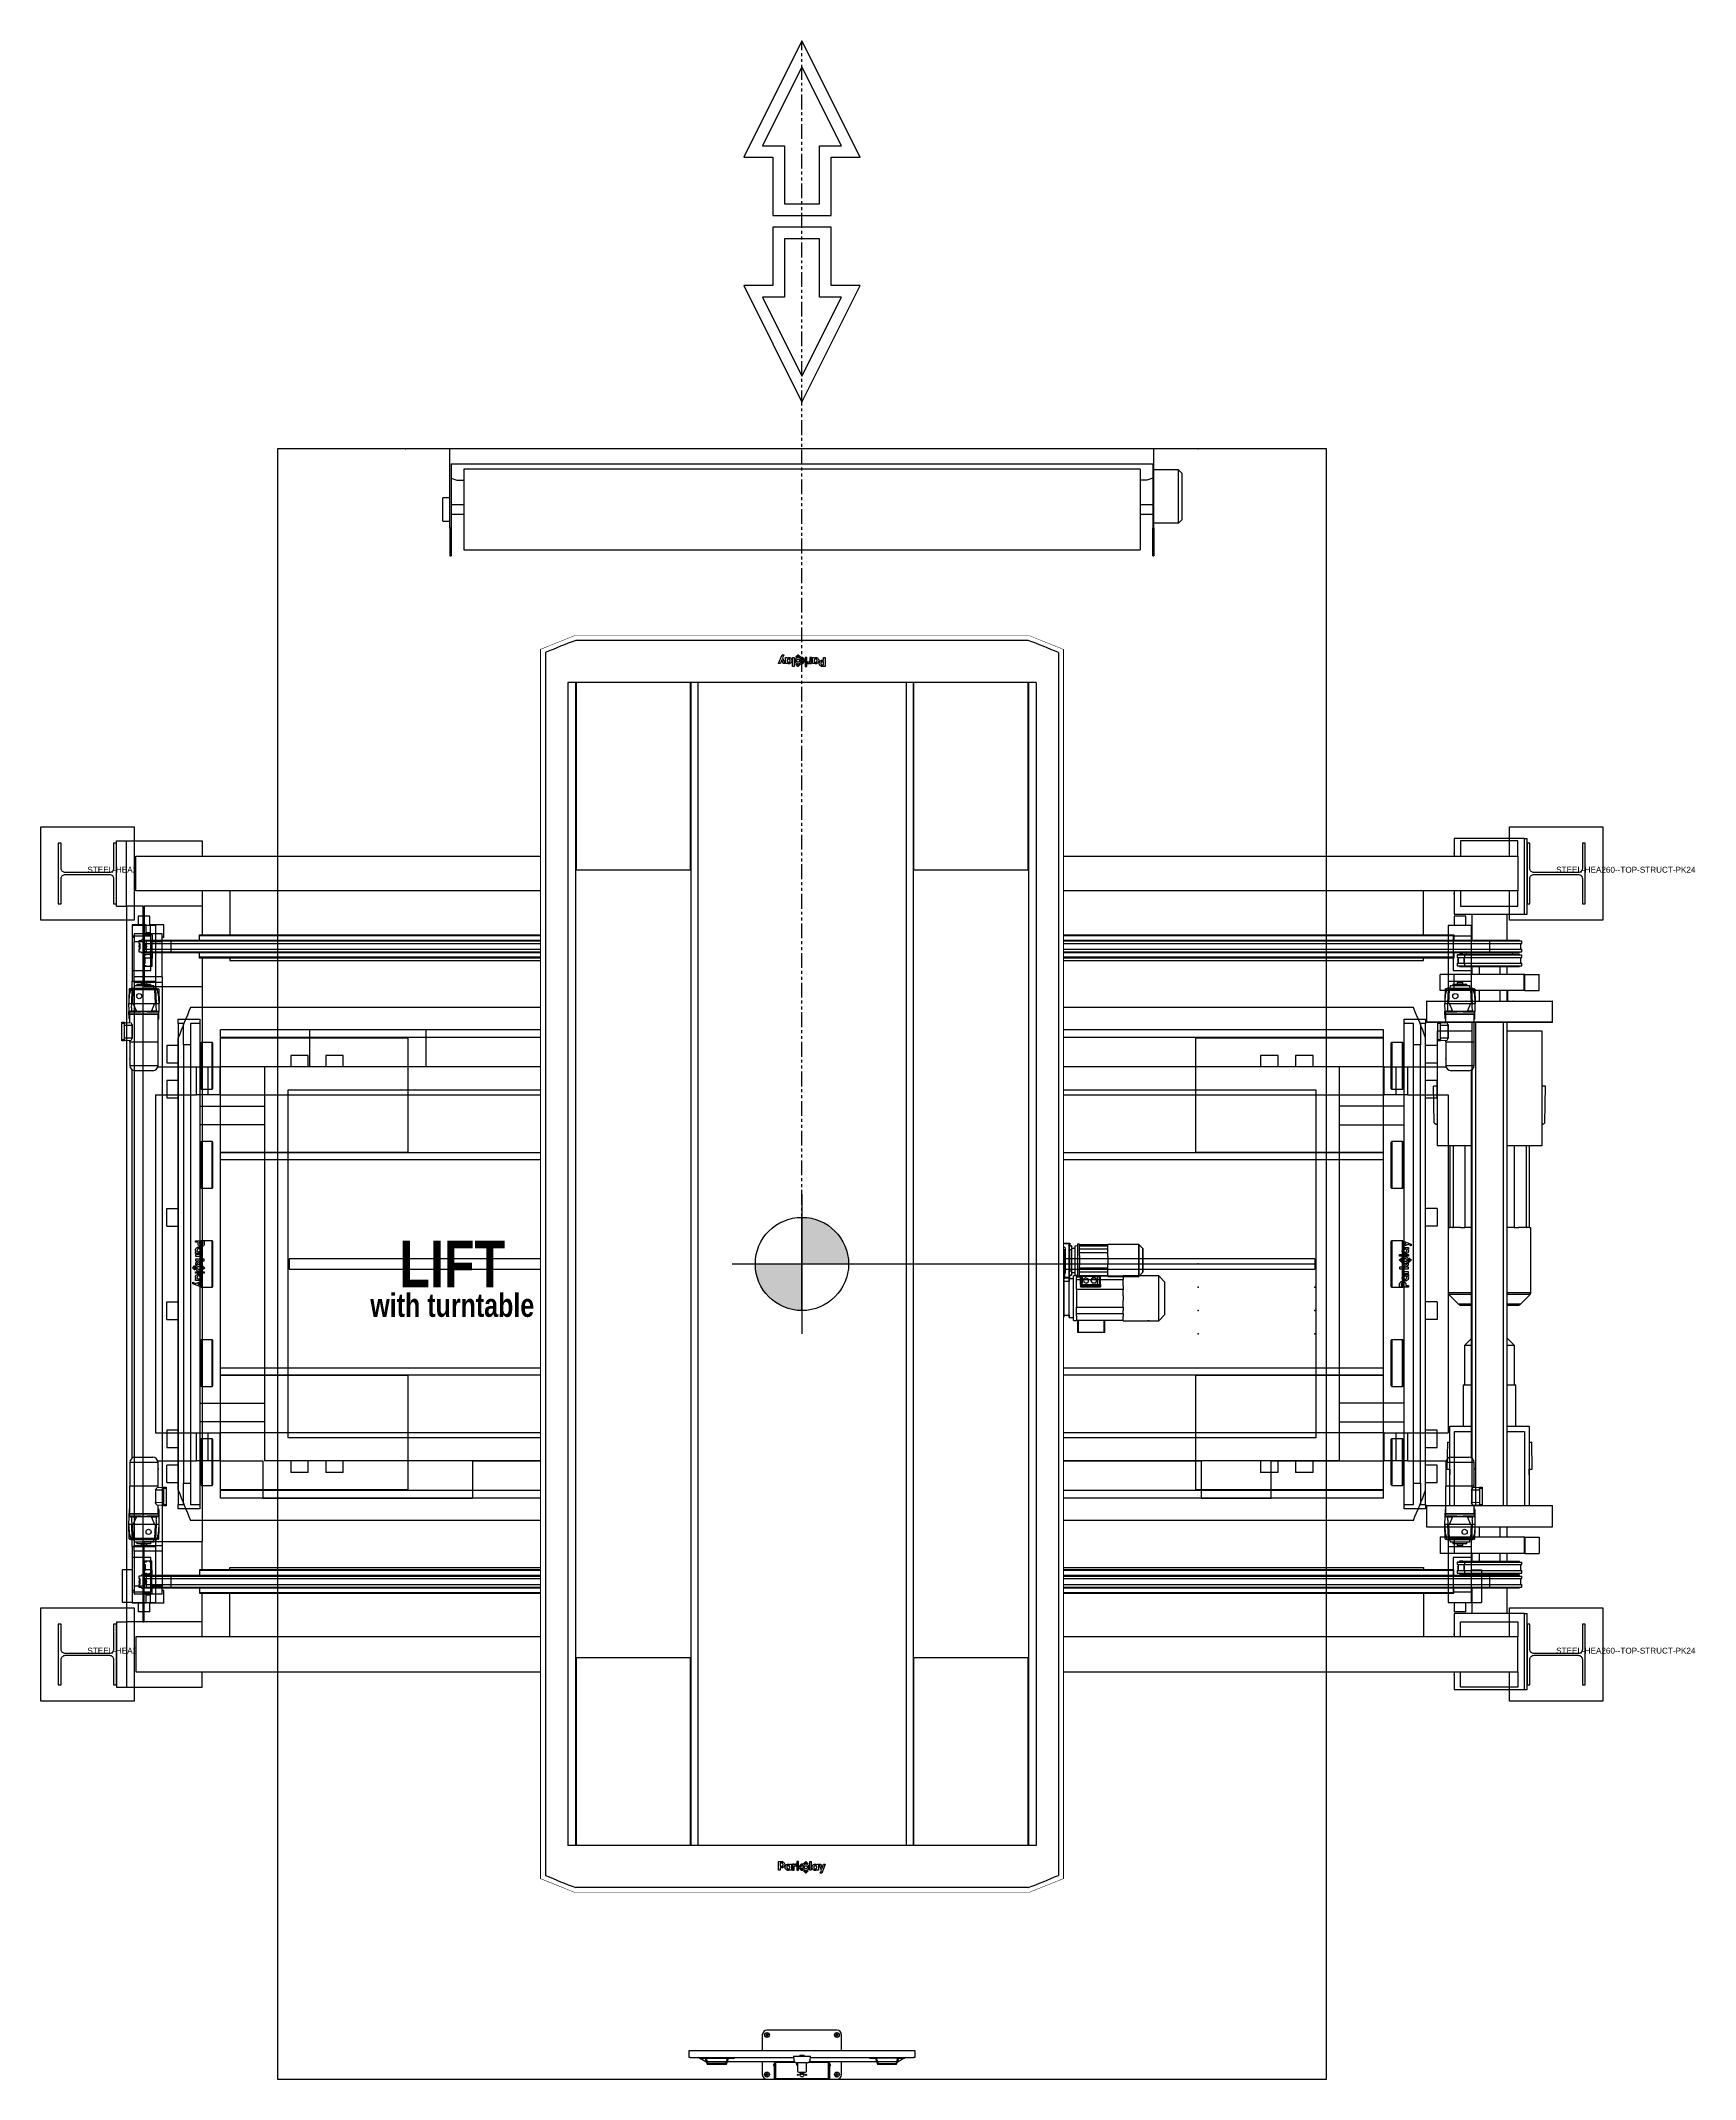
# Model space of a CAD drawing. Header units: millimetres. Extents: x 1221 to 4692, y 1119 to 4782.
# Drawn here: x 1221 to 1931, y 3831 to 4705 of the extents above; entities that cross this region are included whole.
import ezdxf

# ---------------------------------------------------------------- set-up
doc = ezdxf.new("R2010")
doc.units = ezdxf.units.MM
doc.set_wipeout_variables(frame=1)
doc.linetypes.add('PHANTOM', pattern=[12.7, 6.35, -1.27, 1.27, -1.27, 1.27, -1.27])
for name, color, linetype in [('PK24-EQUIPMENT', 150, 'Continuous'), ('PK24-LABEL', 7, 'Continuous'), ('PK24-LOGO', 7, 'Continuous'), ('PK24E', 7, 'Continuous'), ('PK24E-STRUCT-STEEL', 254, 'Continuous'), ('PKE24E-HIDDEN', 7, 'Continuous')]:
    doc.layers.add(name, color=color, linetype=linetype)
for name, color, linetype, true_color in [('PK24-SYS-ROOM', 8, 'Continuous', 0x808080), ('PK24E-COMP-PALLET', 132, 'Continuous', 0x00b7c8), ('PK24E-HELPER', 253, 'PHANTOM', 0xa1a1a1), ('PK24E-SYS-LIFT', 31, 'Continuous', 0xffcc5a), ('PK24E-SYS-SHELF', 31, 'Continuous', 0xffcc5a)]:
    doc.layers.add(name, color=color, linetype=linetype, true_color=true_color)
doc.layers.add('PK24E-TTARROW', color=20, linetype='Continuous', lineweight=20, true_color=0xf54b32)
doc.styles.add('Impact', font='impact.ttf', dxfattribs={"height": 5})
doc.styles.get("Standard").update_dxf_attribs({"font": 'arial.ttf'})

# ---------------------------------------------------------------- blocks, each defined once
blk = doc.blocks.new('ELIFTTT-CHASIS--TOP-COMP-PKE24')
at = {"layer": 'PK24E-HELPER'}
for p in [(0, 167.5), (0, -167.5)]:
    blk.add_point(p, dxfattribs=at)
at = {"layer": 'PK24E-SYS-LIFT'}
for p, q in [((-284.75, 149.25), (-284.75, 145.25)), ((-283.91, 149.25), (-284.75, 149.25)), ((-279.75, 149.25), (-283.91, 149.25)), ((-279.75, 145.25), (-279.75, 149.25)), ((279.75, 149.25), (279.75, 145.25)), ((284.75, 149.25), (279.75, 149.25)), ((284.75, 145.25), (284.75, 149.25)), ((-287.25, 145.25), (-287.25, 140.65)), ((-277.25, 145.25), (-287.25, 145.25)), ((-279.35, 140.65), (-287.25, 140.65)), ((-287.25, 140.65), (-287.25, 125.85)), ((-279.35, 125.85), (-279.35, 140.65)), ((-277.25, 145.25), (-277.25, 121.25)), ((277.25, 145.25), (277.25, 121.25)), ((287.25, 145.25), (277.25, 145.25)), ((287.25, 140.65), (279.35, 140.65)), ((279.35, 140.65), (279.35, 125.85)), ((287.25, 140.65), (287.25, 145.25)), ((287.25, 125.85), (287.25, 140.65)), ((-284.4, 138.62), (-284.4, 137.52)), ((-283.48, 138.62), (-284.4, 138.62)), ((-284.4, 137.52), (-284.02, 137.52)), ((-284.4, 134.98), (-284.4, 133.88)), ((-284.02, 134.98), (-284.4, 134.98)), ((-284.4, 133.88), (-283.48, 133.88)), ((-284.02, 137.52), (-284.02, 134.98)), ((-283.48, 138.95), (-283.48, 138.62)), ((-282.02, 138.95), (-283.48, 138.95)), ((-283.48, 133.88), (-283.48, 133.55)), ((-283.48, 133.55), (-282.02, 133.55)), ((-282.02, 138.62), (-282.02, 138.95)), ((-281.1, 138.62), (-282.02, 138.62)), ((-282.02, 133.88), (-281.1, 133.88)), ((-282.02, 133.55), (-282.02, 133.88)), ((-281.48, 137.52), (-281.1, 137.52)), ((-281.48, 134.98), (-281.48, 137.52)), ((-281.1, 134.98), (-281.48, 134.98)), ((-281.1, 137.52), (-281.1, 138.62)), ((-281.1, 133.88), (-281.1, 134.98)), ((281.1, 132.62), (281.1, 131.52)), ((282.02, 132.62), (281.1, 132.62)), ((281.1, 131.52), (281.48, 131.52)), ((281.48, 131.52), (281.48, 128.98)), ((283.48, 132.95), (282.02, 132.95)), ((282.02, 132.95), (282.02, 132.62)), ((283.48, 132.62), (283.48, 132.95)), ((284.4, 132.62), (283.48, 132.62)), ((284.02, 131.52), (284.4, 131.52)), ((284.02, 128.98), (284.02, 131.52)), ((284.4, 131.52), (284.4, 132.62)), ((-287.25, 125.85), (-287.25, 121.25)), ((-287.25, 125.85), (-279.35, 125.85)), ((279.35, 125.85), (287.25, 125.85)), ((281.1, 128.98), (281.1, 127.88)), ((281.48, 128.98), (281.1, 128.98)), ((281.1, 127.88), (282.02, 127.88)), ((282.02, 127.88), (282.02, 127.55)), ((282.02, 127.55), (283.48, 127.55)), ((283.48, 127.88), (284.4, 127.88)), ((283.48, 127.55), (283.48, 127.88)), ((284.4, 128.98), (284.02, 128.98)), ((284.4, 127.88), (284.4, 128.98)), ((287.25, 121.25), (287.25, 125.85)), ((-288.64, 117.85), (-288.75, 111.75)), ((-288.56, 116.1), (-288.71, 111.75)), ((-288.62, 114.18), (-288.59, 114.17)), ((-288.54, 115.62), (-288.58, 115.63)), ((-288.56, 116.1), (-288.32, 116.1)), ((-288.44, 118.05), (-287.89, 118.05)), ((-287.82, 118.3), (-287.22, 118.3)), ((-287.46, 111.91), (-287.24, 117.91)), ((-287.25, 121.25), (-277.25, 121.25)), ((-287.25, 118.3), (-287.25, 121.25)), ((-287.22, 118.3), (-287.24, 117.91)), ((-286.95, 117.61), (-287.24, 117.91)), ((-287.24, 117.91), (-277.26, 117.91)), ((-287.22, 118.3), (-277.28, 118.3)), ((-286.95, 117.61), (-287.16, 111.91)), ((-277.55, 117.61), (-286.95, 117.61)), ((-286.47, 119.4), (-286.53, 118.3)), ((-286.47, 119.4), (-278.03, 119.4)), ((-285.25, 120.1), (-285.25, 119.4)), ((-285.25, 120.1), (-279.25, 120.1)), ((-283.4, 120.7), (-283.5, 120.6)), ((-283.5, 120.6), (-283.5, 120.1)), ((-281, 120.6), (-283.5, 120.6)), ((-283.4, 120.7), (-281.1, 120.7)), ((-283.25, 121.25), (-283.25, 120.7)), ((-281.25, 120.7), (-281.25, 121.25)), ((-281, 120.6), (-281.1, 120.7)), ((-281, 120.1), (-281, 120.6)), ((-279.25, 119.4), (-279.25, 120.1)), ((-277.97, 118.3), (-278.03, 119.4)), ((-277.26, 117.91), (-277.55, 117.61)), ((-277.34, 111.91), (-277.55, 117.61)), ((-277.26, 117.91), (-277.28, 118.3)), ((-277.28, 118.3), (-276.68, 118.3)), ((-277.26, 117.91), (-277.04, 111.91)), ((-277.25, 121.25), (-277.25, 118.3)), ((-276.61, 118.05), (-276.06, 118.05)), ((-276.18, 116.1), (-275.94, 116.1)), ((-275.79, 111.75), (-275.94, 116.1)), ((-275.86, 117.85), (-275.75, 111.75)), ((275.86, 117.85), (275.75, 111.75)), ((275.94, 116.1), (275.79, 111.75)), ((275.88, 114.18), (275.91, 114.17)), ((275.96, 115.62), (275.92, 115.63)), ((275.94, 116.1), (276.18, 116.1)), ((276.06, 118.05), (276.61, 118.05)), ((276.68, 118.3), (277.28, 118.3)), ((277.04, 111.91), (277.26, 117.91)), ((277.25, 121.25), (287.25, 121.25)), ((277.25, 121.25), (277.25, 118.3)), ((277.28, 118.3), (277.26, 117.91)), ((277.55, 117.61), (277.26, 117.91)), ((277.26, 117.91), (287.24, 117.91)), ((277.28, 118.3), (287.22, 118.3)), ((277.55, 117.61), (277.34, 111.91)), ((286.95, 117.61), (277.55, 117.61)), ((278.03, 119.4), (277.97, 118.3)), ((278.03, 119.4), (286.47, 119.4)), ((279.25, 120.1), (279.25, 119.4)), ((279.25, 120.1), (285.25, 120.1)), ((281.1, 120.7), (281, 120.6)), ((281, 120.6), (281, 120.1)), ((283.5, 120.6), (281, 120.6)), ((281.1, 120.7), (283.4, 120.7)), ((281.25, 121.25), (281.25, 120.7)), ((283.25, 120.7), (283.25, 121.25)), ((283.5, 120.6), (283.4, 120.7)), ((283.5, 120.1), (283.5, 120.6)), ((285.25, 119.4), (285.25, 120.1)), ((286.53, 118.3), (286.47, 119.4)), ((287.24, 117.91), (286.95, 117.61)), ((287.16, 111.91), (286.95, 117.61)), ((287.24, 117.91), (287.22, 118.3)), ((287.22, 118.3), (287.82, 118.3)), ((287.24, 117.91), (287.46, 111.91)), ((287.25, 118.3), (287.25, 121.25)), ((287.89, 118.05), (288.44, 118.05)), ((288.32, 116.1), (288.56, 116.1)), ((288.71, 111.75), (288.56, 116.1)), ((288.64, 117.85), (288.75, 111.75)), ((-288.83, 111.75), (-288.77, 108.41)), ((-288.83, 111.75), (-287.46, 111.75)), ((-288.77, 108.41), (-288.5, 108.14)), ((-288.77, 108.41), (-287.72, 108.41)), ((-288.64, 105.25), (-288.69, 108.33)), ((-288.5, 108.31), (-288.5, 107.35)), ((-288.5, 107.35), (-276, 107.35)), ((-288.44, 105.05), (-288.4, 105.05)), ((-288.4, 107.18), (-288.4, 103.44)), ((-288.4, 107.18), (-282.25, 107.18)), ((-287.72, 108.41), (-287.37, 108)), ((-287.37, 108), (-287.69, 108)), ((-287.67, 108.55), (-285.44, 108.55)), ((-287.53, 109.94), (-287.47, 111.69)), ((-287.47, 111.69), (-287.16, 111.91)), ((-287.46, 111.91), (-287.47, 111.69)), ((-285.07, 108), (-287.37, 108)), ((-287.09, 111.75), (-287.16, 111.91)), ((-287.09, 111.75), (-286.81, 111.75)), ((-285.44, 108.55), (-286.81, 111.75)), ((-286.81, 111.75), (-277.69, 111.75)), ((-285.44, 108.55), (-285.2, 108.41)), ((-285.2, 108.41), (-279.3, 108.41)), ((-285.2, 108.41), (-285.07, 108)), ((-283.65, 108), (-285.07, 108)), ((-282.25, 107.18), (-276.1, 107.18)), ((-279.43, 108), (-280.85, 108)), ((-279.3, 108.41), (-279.43, 108)), ((-277.13, 108), (-279.43, 108)), ((-279.3, 108.41), (-279.06, 108.55)), ((-277.69, 111.75), (-279.06, 108.55)), ((-279.06, 108.55), (-276.83, 108.55)), ((-277.69, 111.75), (-277.41, 111.75)), ((-277.41, 111.75), (-277.34, 111.91)), ((-277.03, 111.69), (-277.34, 111.91)), ((-276.78, 108.41), (-277.13, 108)), ((-276.81, 108), (-277.13, 108)), ((-277.04, 111.91), (-277.03, 111.69)), ((-277.04, 111.75), (-275.67, 111.75)), ((-276.97, 109.94), (-277.03, 111.69)), ((-276.78, 108.41), (-275.73, 108.41)), ((-276.1, 95.25), (-276.1, 107.18)), ((-276.1, 105.05), (-276.06, 105.05)), ((-276, 108.14), (-275.73, 108.41)), ((-276, 107.35), (-276, 108.31)), ((-275.86, 105.25), (-275.81, 108.33)), ((-275.73, 108.41), (-275.67, 111.75)), ((275.67, 111.75), (275.73, 108.41)), ((275.67, 111.75), (277.04, 111.75)), ((275.73, 108.41), (276, 108.14)), ((275.73, 108.41), (276.78, 108.41)), ((275.86, 105.25), (275.81, 108.33)), ((276, 108.31), (276, 107.35)), ((276, 107.35), (288.5, 107.35)), ((276.06, 105.05), (276.1, 105.05)), ((276.1, 107.18), (276.1, 103.44)), ((276.1, 107.18), (282.25, 107.18)), ((276.78, 108.41), (277.13, 108)), ((277.13, 108), (276.81, 108)), ((276.83, 108.55), (279.06, 108.55)), ((276.97, 109.94), (277.03, 111.69)), ((277.03, 111.69), (277.34, 111.91)), ((277.04, 111.91), (277.03, 111.69)), ((279.43, 108), (277.13, 108)), ((277.41, 111.75), (277.34, 111.91)), ((277.41, 111.75), (277.69, 111.75)), ((279.06, 108.55), (277.69, 111.75)), ((277.69, 111.75), (286.81, 111.75)), ((279.06, 108.55), (279.3, 108.41)), ((279.3, 108.41), (285.2, 108.41)), ((279.3, 108.41), (279.43, 108)), ((280.85, 108), (279.43, 108)), ((282.25, 107.18), (288.4, 107.18)), ((285.07, 108), (283.65, 108)), ((285.2, 108.41), (285.07, 108)), ((287.37, 108), (285.07, 108)), ((285.2, 108.41), (285.44, 108.55)), ((286.81, 111.75), (285.44, 108.55)), ((285.44, 108.55), (287.67, 108.55)), ((286.81, 111.75), (287.09, 111.75)), ((287.09, 111.75), (287.16, 111.91)), ((287.47, 111.69), (287.16, 111.91)), ((287.72, 108.41), (287.37, 108)), ((287.69, 108), (287.37, 108)), ((287.46, 111.91), (287.47, 111.69)), ((287.46, 111.75), (288.83, 111.75)), ((287.53, 109.94), (287.47, 111.69)), ((287.72, 108.41), (288.77, 108.41)), ((288.4, 95.25), (288.4, 107.18)), ((288.4, 105.05), (288.44, 105.05)), ((288.5, 108.14), (288.77, 108.41)), ((288.5, 107.35), (288.5, 108.31)), ((288.64, 105.25), (288.69, 108.33)), ((288.77, 108.41), (288.83, 111.75)), ((-291.75, 103.18), (-291.75, 103.68)), ((-291.75, 103.68), (-290.65, 103.68)), ((-291.75, 96.28), (-291.75, 103.18)), ((-290.65, 103.18), (-291.75, 103.18)), ((-291.75, 95.78), (-291.75, 96.28)), ((-291.75, 96.28), (-290.65, 96.28)), ((-290.65, 103.68), (-290.65, 103.18)), ((-290.65, 103.56), (-287.79, 103.41)), ((-290.65, 96.28), (-290.65, 103.18)), ((-290.65, 102.45), (-287.25, 102.38)), ((-290.65, 97), (-287.25, 97.08)), ((-290.65, 96.28), (-290.65, 95.78)), ((-287.25, 102.45), (-287.25, 102.38)), ((-287.25, 97.08), (-287.25, 102.38)), ((-287.25, 102.38), (-287.25, 102.38)), ((-287.2, 102.38), (-287.25, 102.38)), ((-287.25, 97.08), (-287.25, 97.08)), ((-287.25, 97.01), (-287.25, 97.08)), ((-287.2, 97.08), (-287.25, 97.08)), ((-287.2, 97.08), (-287.2, 102.38)), ((-161.2, 100.5), (-211.2, 100.5)), ((-211.2, 100.5), (-211.2, 84.5)), ((-161.2, 84.5), (-161.2, 100.5)), ((272.75, 103.18), (272.75, 103.68)), ((272.75, 103.68), (273.85, 103.68)), ((272.75, 96.28), (272.75, 103.18)), ((273.85, 103.18), (272.75, 103.18)), ((272.75, 95.78), (272.75, 96.28)), ((272.75, 96.28), (273.85, 96.28)), ((273.85, 103.68), (273.85, 103.18)), ((273.85, 103.56), (276.71, 103.41)), ((273.85, 96.28), (273.85, 103.18)), ((273.85, 102.45), (277.25, 102.38)), ((273.85, 97), (277.25, 97.08)), ((273.85, 96.28), (273.85, 95.78)), ((277.25, 102.45), (277.25, 102.38)), ((277.25, 97.08), (277.25, 102.38)), ((277.25, 102.38), (277.25, 102.38)), ((277.3, 102.38), (277.25, 102.38)), ((277.25, 97.08), (277.25, 97.08)), ((277.25, 97.01), (277.25, 97.08)), ((277.3, 97.08), (277.25, 97.08)), ((277.3, 97.08), (277.3, 102.38)), ((-290.65, 95.78), (-291.75, 95.78)), ((-290.65, 95.9), (-287.79, 96.05)), ((-288.4, 96.02), (-288.4, 95.25)), ((-288.4, 95.25), (-276.1, 95.25)), ((-288.3, 95.25), (-288.3, 88.12)), ((-288.3, 88.12), (-288.3, 87.8)), ((-288.3, 87.8), (-288.3, 85.1)), ((-276.2, 85.1), (-276.2, 95.25)), ((273.85, 95.78), (272.75, 95.78)), ((273.85, 95.9), (276.71, 96.05)), ((276.1, 96.02), (276.1, 95.25)), ((276.1, 95.25), (288.4, 95.25)), ((276.2, 95.25), (276.2, 88.12)), ((276.2, 88.12), (276.2, 87.8)), ((276.2, 87.8), (276.2, 85.1)), ((288.3, 85.1), (288.3, 95.25)), ((-288.3, 85.1), (-276.2, 85.1)), ((-287.25, -83.22), (-287.25, 83.22)), ((-278.4, 82.9), (-286.1, 82.9)), ((-276.28, 84.5), (-259.75, 84.5)), ((-259.75, 72.5), (-259.75, 84.5)), ((-259.75, 84.5), (-254.75, 84.5)), ((-254.75, 72.5), (-254.75, 84.5)), ((-254.75, 84.5), (-249.75, 84.5)), ((-249.75, 84.5), (-249.75, 72.5)), ((-211.2, 84.5), (-249.75, 84.5)), ((-68.85, 84.5), (-161.2, 84.5)), ((249.75, 84.5), (68.85, 84.5)), ((249.75, 72.5), (249.75, 84.5)), ((249.75, 84.5), (254.75, 84.5)), ((254.75, 84.5), (254.75, 72.5)), ((254.75, 84.5), (259.75, 84.5)), ((259.75, 84.5), (259.75, 72.5)), ((259.75, 84.5), (276.28, 84.5)), ((276.2, 85.1), (288.3, 85.1)), ((286.1, 82.9), (278.4, 82.9)), ((287.25, -83.22), (287.25, 83.22)), ((-277.25, 72.5), (-277.25, -72.5)), ((-277.25, 72.5), (-259.75, 72.5)), ((-254.75, 72.5), (-259.75, 72.5)), ((-249.75, 72.5), (-254.75, 72.5)), ((-249.75, 72.5), (-81.39, 72.5)), ((81.39, 72.5), (249.75, 72.5)), ((254.75, 72.5), (249.75, 72.5)), ((259.75, 72.5), (254.75, 72.5)), ((259.75, 72.5), (277.25, 72.5)), ((277.25, 72.5), (277.25, -72.5)), ((108.63, 9), (114.95, 9)), ((114.75, 8.8), (108.64, 8.8)), ((114.75, -5.8), (114.75, 8.8)), ((114.95, 9), (114.95, 8)), ((114.4, 8.7), (108.65, 8.7)), ((112.38, 7.3), (108.76, 7.3)), ((113.01, 6.79), (112.59, 7.21)), ((113.1, -3.58), (113.1, 6.58)), ((114.6, -5.5), (114.6, 8.5)), ((114.95, 8), (114.75, 8)), ((114.95, 7.5), (114.75, 7.5)), ((115.45, 6), (114.75, 6)), ((114.95, 8), (114.95, 7.5)), ((115.6, 7.75), (114.95, 7.75)), ((115.45, 6), (115.45, -3)), ((115.6, 7.75), (115.6, 3.3)), ((117.1, 6.6), (115.6, 6.6)), ((115.6, 1.5), (115.6, 3.3)), ((115.8, 3.13), (115.6, 3.13)), ((115.6, -0.3), (115.6, 1.5)), ((115.8, -0.13), (115.8, 3.13)), ((118.2, 7.8), (117.1, 7.61)), ((117.1, 7.61), (117.1, -4.61)), ((119.1, 8.5), (118.2, 8.5)), ((118.2, 8.5), (118.2, -5.5)), ((119.1, 8.5), (119.1, 8.15)), ((119.1, 7.64), (119.1, 8.15)), ((131.2, 8.15), (119.1, 8.15)), ((119.1, 7.64), (119.1, 7.62)), ((119.1, 6.42), (119.1, 7.62)), ((131.2, 7.62), (119.1, 7.62)), ((119.1, 4.82), (119.1, 6.42)), ((131.2, 6.42), (119.1, 6.42)), ((119.1, 3.69), (119.1, 4.82)), ((131.2, 4.82), (119.1, 4.82)), ((119.1, 3.69), (119.1, -0.69)), ((144.33, 8.37), (131.2, 8.37)), ((131.2, 8.37), (131.2, 8.15)), ((131.2, 7.62), (131.2, 8.15)), ((131.2, 6.42), (131.2, 7.62)), ((131.2, 4.82), (131.2, 6.42)), ((131.2, 3.22), (131.2, 4.82)), ((131.2, 3.22), (131.2, -0.22)), ((144.33, 8.37), (144.33, 6.36)), ((144.33, 6.36), (144.33, -5.37)), ((146.2, 6.58), (144.47, 8.31)), ((144.47, 8.31), (144.47, 6.32)), ((144.47, 6.32), (144.47, -5.31)), ((146.2, 6.58), (146.2, 5.09)), ((146.2, 5.09), (146.2, -3.58)), ((146.26, -3.44), (146.26, 6.44)), ((146.26, 6.43), (146.26, -3.43)), ((146.3, -3.35), (146.3, 6.35)), ((108.83, -6), (114.95, -6)), ((108.85, -5.7), (114.4, -5.7)), ((114.75, -5.8), (108.85, -5.8)), ((108.92, -4.3), (112.38, -4.3)), ((112.59, -4.21), (113.01, -3.79)), ((114.75, -3), (115.45, -3)), ((114.95, -4.5), (114.75, -4.5)), ((114.95, -5), (114.75, -5)), ((114.95, -5), (114.95, -4.5)), ((114.95, -4.75), (115.6, -4.75)), ((114.95, -6), (114.95, -5)), ((115.6, -0.13), (115.8, -0.13)), ((115.6, -0.3), (115.6, -4.75)), ((115.6, -3.6), (117.1, -3.6)), ((117.1, -4.61), (118.2, -4.8)), ((118.2, -5.5), (119.1, -5.5)), ((119.1, -1.82), (119.1, -0.69)), ((119.1, -1.82), (119.1, -1.82)), ((131.2, -1.82), (119.1, -1.82)), ((119.1, -3.44), (119.1, -1.82)), ((119.1, -3.44), (119.1, -3.57)), ((131.2, -3.44), (119.1, -3.44)), ((119.1, -5.15), (119.1, -3.57)), ((119.1, -5.15), (119.1, -5.5)), ((131.2, -5.15), (119.1, -5.15)), ((119.5, -5.3), (119.5, -5.15)), ((119.7, -5.3), (119.5, -5.3)), ((119.53, -8.75), (119.5, -5.3)), ((119.7, -5.3), (119.7, -5.15)), ((119.72, -5.3), (119.7, -5.3)), ((119.72, -5.3), (120.15, -5.3)), ((119.73, -8.75), (119.72, -5.3)), ((126.81, -5.3), (120.15, -5.3)), ((120.15, -5.3), (120.15, -5.3)), ((120.15, -5.3), (120.2, -8.17)), ((120.15, -5.3), (120.2, -8.17)), ((120.2, -8.17), (120.2, -8.17)), ((120.2, -8.75), (120.2, -8.17)), ((120.2, -8.75), (120.2, -8.17)), ((120.2, -8.75), (120.2, -8.17)), ((121.68, -5.91), (120.76, -6.61)), ((121.68, -5.91), (120.76, -6.61)), ((120.76, -6.61), (120.76, -6.61)), ((120.76, -6.61), (120.91, -7.75)), ((120.91, -7.75), (121.98, -8.2)), ((121.68, -5.91), (121.68, -5.9)), ((122.75, -6.35), (121.68, -5.91)), ((122.75, -6.35), (121.68, -5.91)), ((121.98, -8.2), (122.9, -7.49)), ((122.9, -7.49), (122.75, -6.35)), ((122.75, -6.35), (122.75, -6.35)), ((122.9, -7.49), (122.75, -6.35)), ((122.9, -7.49), (122.9, -7.49)), ((123.93, -7.05), (123.93, -7.05)), ((123.94, -6.92), (124.42, -6.08)), ((124.42, -6.09), (123.94, -6.92)), ((123.94, -6.92), (123.94, -6.91)), ((123.94, -7.19), (124.42, -8.02)), ((124.42, -6.09), (124.42, -6.08)), ((124.65, -5.95), (125.61, -5.95)), ((124.65, -5.95), (124.65, -5.95)), ((125.61, -5.95), (124.65, -5.95)), ((124.65, -8.15), (125.61, -8.15)), ((125.61, -5.95), (125.61, -5.95)), ((125.84, -6.08), (126.32, -6.92)), ((125.84, -6.09), (125.84, -6.08)), ((126.32, -6.92), (125.84, -6.09)), ((125.84, -8.02), (126.32, -7.19)), ((126.32, -6.92), (126.32, -6.91)), ((126.33, -7.05), (126.33, -7.05)), ((126.76, -8.17), (126.81, -5.3)), ((126.81, -5.3), (126.76, -8.17)), ((126.76, -8.17), (126.76, -8.17)), ((126.76, -8.17), (126.76, -8.17)), ((126.76, -8.75), (126.76, -8.17)), ((126.76, -8.75), (126.76, -8.17)), ((126.76, -8.17), (126.76, -8.75)), ((126.81, -5.3), (126.81, -5.3)), ((126.81, -5.3), (127.84, -5.3)), ((127.83, -8.75), (127.84, -5.3)), ((127.86, -5.3), (127.84, -5.3)), ((127.86, -5.3), (127.86, -5.15)), ((128.06, -5.3), (127.86, -5.3)), ((128.03, -8.75), (128.06, -5.3)), ((128.06, -5.3), (128.06, -5.15)), ((131.2, -1.82), (131.2, -0.22)), ((131.2, -3.44), (131.2, -1.82)), ((131.2, -5.15), (131.2, -3.44)), ((131.2, -5.15), (131.2, -5.37)), ((131.2, -5.37), (137.47, -5.37)), ((137.79, -5.37), (144.33, -5.37)), ((144.47, -5.31), (146.2, -3.58)), ((119.48, -8.75), (119.49, -9.33)), ((119.71, -8.75), (119.48, -8.75)), ((119.49, -9.5), (119.59, -9.5)), ((119.49, -9.5), (119.5, -9.68)), ((119.5, -9.68), (119.5, -9.75)), ((119.5, -9.68), (128.06, -9.68)), ((119.5, -9.75), (119.5, -9.8)), ((119.5, -9.75), (128.06, -9.75)), ((119.5, -9.8), (128.06, -9.8)), ((119.59, -9.5), (127.97, -9.5)), ((127.97, -9.5), (119.59, -9.5)), ((119.59, -9.5), (119.59, -9.5)), ((119.71, -8.75), (119.71, -9.29)), ((119.71, -8.75), (127.85, -8.75)), ((119.71, -9.29), (127.85, -9.29)), ((127.85, -8.75), (127.85, -9.29)), ((128.08, -8.75), (127.85, -8.75)), ((127.97, -9.5), (128.07, -9.5)), ((127.97, -9.5), (127.97, -9.5)), ((128.07, -9.5), (128.06, -9.68)), ((128.06, -9.68), (128.06, -9.75)), ((128.06, -9.75), (128.06, -9.8)), ((128.08, -8.75), (128.07, -9.33)), ((-277.25, -72.5), (-259.75, -72.5)), ((-259.75, -84.5), (-259.75, -72.5)), ((-259.75, -72.5), (-254.75, -72.5)), ((-254.75, -84.5), (-254.75, -72.5)), ((-254.75, -72.5), (-249.75, -72.5)), ((-249.75, -72.5), (-249.75, -84.5)), ((-81.39, -72.5), (-249.75, -72.5)), ((249.75, -72.5), (81.39, -72.5)), ((249.75, -84.5), (249.75, -72.5)), ((249.75, -72.5), (254.75, -72.5)), ((254.75, -72.5), (254.75, -84.5)), ((254.75, -72.5), (259.75, -72.5)), ((259.75, -72.5), (259.75, -84.5)), ((259.75, -72.5), (277.25, -72.5)), ((-288.3, -85.1), (-288.3, -95.25)), ((-276.2, -85.1), (-288.3, -85.1)), ((-286.1, -82.9), (-278.4, -82.9)), ((-276.28, -84.5), (-259.75, -84.5)), ((-276.2, -87.8), (-276.2, -85.1)), ((-254.75, -84.5), (-259.75, -84.5)), ((-249.75, -84.5), (-254.75, -84.5)), ((-249.75, -84.5), (-231.25, -84.5)), ((-231.25, -84.5), (-231.25, -100.5)), ((-141.25, -84.5), (-68.85, -84.5)), ((-141.25, -84.5), (-141.25, -100.5)), ((68.85, -84.5), (171.2, -84.5)), ((171.2, -84.5), (171.2, -100.5)), ((201.2, -100.5), (201.2, -84.5)), ((201.2, -84.5), (249.75, -84.5)), ((254.75, -84.5), (249.75, -84.5)), ((259.75, -84.5), (254.75, -84.5)), ((259.75, -84.5), (276.28, -84.5)), ((276.2, -85.1), (276.2, -95.25)), ((288.3, -85.1), (276.2, -85.1)), ((278.4, -82.9), (286.1, -82.9)), ((288.3, -87.8), (288.3, -85.1)), ((-288.4, -95.25), (-288.4, -107.18)), ((-276.1, -95.25), (-288.4, -95.25)), ((-273.85, -95.9), (-276.71, -96.05)), ((-276.2, -88.12), (-276.2, -87.8)), ((-276.2, -95.25), (-276.2, -88.12)), ((-276.1, -96.02), (-276.1, -95.25)), ((-273.85, -96.28), (-273.85, -95.78)), ((-273.85, -95.78), (-272.75, -95.78)), ((-272.75, -95.78), (-272.75, -96.28)), ((276.1, -95.25), (276.1, -107.18)), ((288.4, -95.25), (276.1, -95.25)), ((290.65, -95.9), (287.79, -96.05)), ((288.3, -88.12), (288.3, -87.8)), ((288.3, -95.25), (288.3, -88.12)), ((288.4, -96.02), (288.4, -95.25)), ((290.65, -96.28), (290.65, -95.78)), ((290.65, -95.78), (291.75, -95.78)), ((291.75, -95.78), (291.75, -96.28)), ((-277.3, -97.08), (-277.3, -102.38)), ((-277.3, -97.08), (-277.25, -97.08)), ((-277.3, -102.38), (-277.25, -102.38)), ((-273.85, -97), (-277.25, -97.08)), ((-277.25, -97.01), (-277.25, -97.08)), ((-277.25, -97.08), (-277.25, -102.38)), ((-277.25, -97.08), (-277.25, -97.08)), ((-273.85, -102.45), (-277.25, -102.38)), ((-277.25, -102.38), (-277.25, -102.38)), ((-277.25, -102.45), (-277.25, -102.38)), ((-273.85, -103.56), (-276.71, -103.41)), ((-276.1, -107.18), (-276.1, -103.44)), ((-272.75, -96.28), (-273.85, -96.28)), ((-273.85, -96.28), (-273.85, -103.18)), ((-273.85, -103.18), (-272.75, -103.18)), ((-273.85, -103.68), (-273.85, -103.18)), ((-272.75, -103.68), (-273.85, -103.68)), ((-272.75, -96.28), (-272.75, -103.18)), ((-272.75, -103.18), (-272.75, -103.68)), ((-231.25, -100.5), (-141.25, -100.5)), ((171.2, -100.5), (201.2, -100.5)), ((287.2, -97.08), (287.2, -102.38)), ((287.2, -97.08), (287.25, -97.08)), ((287.2, -102.38), (287.25, -102.38)), ((290.65, -97), (287.25, -97.08)), ((287.25, -97.01), (287.25, -97.08)), ((287.25, -97.08), (287.25, -102.38)), ((287.25, -97.08), (287.25, -97.08)), ((290.65, -102.45), (287.25, -102.38)), ((287.25, -102.38), (287.25, -102.38)), ((287.25, -102.45), (287.25, -102.38)), ((290.65, -103.56), (287.79, -103.41)), ((288.4, -107.18), (288.4, -103.44)), ((291.75, -96.28), (290.65, -96.28)), ((290.65, -96.28), (290.65, -103.18)), ((290.65, -103.18), (291.75, -103.18)), ((290.65, -103.68), (290.65, -103.18)), ((291.75, -103.68), (290.65, -103.68)), ((291.75, -96.28), (291.75, -103.18)), ((291.75, -103.18), (291.75, -103.68)), ((-288.77, -108.41), (-288.83, -111.75)), ((-287.46, -111.75), (-288.83, -111.75)), ((-288.5, -108.14), (-288.77, -108.41)), ((-287.72, -108.41), (-288.77, -108.41)), ((-288.64, -117.85), (-288.75, -111.75)), ((-288.71, -111.75), (-288.56, -116.1)), ((-288.64, -105.25), (-288.69, -108.33)), ((-288.5, -107.35), (-288.5, -108.31)), ((-276, -107.35), (-288.5, -107.35)), ((-288.4, -105.05), (-288.44, -105.05)), ((-282.25, -107.18), (-288.4, -107.18)), ((-287.72, -108.41), (-287.37, -108)), ((-287.69, -108), (-287.37, -108)), ((-285.44, -108.55), (-287.67, -108.55)), ((-287.53, -109.94), (-287.47, -111.69)), ((-287.47, -111.69), (-287.16, -111.91)), ((-287.46, -111.91), (-287.47, -111.69)), ((-287.24, -117.91), (-287.46, -111.91)), ((-287.37, -108), (-285.07, -108)), ((-287.09, -111.75), (-287.16, -111.91)), ((-287.16, -111.91), (-286.95, -117.61)), ((-286.81, -111.75), (-287.09, -111.75)), ((-286.81, -111.75), (-285.44, -108.55)), ((-277.69, -111.75), (-286.81, -111.75)), ((-285.2, -108.41), (-285.44, -108.55)), ((-285.2, -108.41), (-285.07, -108)), ((-279.3, -108.41), (-285.2, -108.41)), ((-285.07, -108), (-283.65, -108)), ((-276.1, -107.18), (-282.25, -107.18)), ((-280.85, -108), (-279.43, -108)), ((-279.3, -108.41), (-279.43, -108)), ((-279.43, -108), (-277.13, -108)), ((-279.06, -108.55), (-279.3, -108.41)), ((-279.06, -108.55), (-277.69, -111.75)), ((-276.83, -108.55), (-279.06, -108.55)), ((-277.41, -111.75), (-277.69, -111.75)), ((-277.55, -117.61), (-277.34, -111.91)), ((-277.41, -111.75), (-277.34, -111.91)), ((-277.03, -111.69), (-277.34, -111.91)), ((-277.04, -111.91), (-277.26, -117.91)), ((-276.78, -108.41), (-277.13, -108)), ((-277.13, -108), (-276.81, -108)), ((-277.04, -111.91), (-277.03, -111.69)), ((-275.67, -111.75), (-277.04, -111.75)), ((-276.97, -109.94), (-277.03, -111.69)), ((-275.73, -108.41), (-276.78, -108.41)), ((-276.06, -105.05), (-276.1, -105.05)), ((-276, -108.31), (-276, -107.35)), ((-275.73, -108.41), (-276, -108.14)), ((-275.94, -116.1), (-275.79, -111.75)), ((-275.86, -105.25), (-275.81, -108.33)), ((-275.86, -117.85), (-275.75, -111.75)), ((-275.67, -111.75), (-275.73, -108.41)), ((275.73, -108.41), (275.67, -111.75)), ((277.04, -111.75), (275.67, -111.75)), ((276, -108.14), (275.73, -108.41)), ((276.78, -108.41), (275.73, -108.41)), ((275.86, -117.85), (275.75, -111.75)), ((275.79, -111.75), (275.94, -116.1)), ((275.86, -105.25), (275.81, -108.33)), ((276, -107.35), (276, -108.31)), ((288.5, -107.35), (276, -107.35)), ((276.1, -105.05), (276.06, -105.05)), ((282.25, -107.18), (276.1, -107.18)), ((276.78, -108.41), (277.13, -108)), ((276.81, -108), (277.13, -108)), ((279.06, -108.55), (276.83, -108.55)), ((276.97, -109.94), (277.03, -111.69)), ((277.03, -111.69), (277.34, -111.91)), ((277.04, -111.91), (277.03, -111.69)), ((277.26, -117.91), (277.04, -111.91)), ((277.13, -108), (279.43, -108)), ((277.41, -111.75), (277.34, -111.91)), ((277.34, -111.91), (277.55, -117.61)), ((277.69, -111.75), (277.41, -111.75)), ((277.69, -111.75), (279.06, -108.55)), ((286.81, -111.75), (277.69, -111.75)), ((279.3, -108.41), (279.06, -108.55)), ((279.3, -108.41), (279.43, -108)), ((285.2, -108.41), (279.3, -108.41)), ((279.43, -108), (280.85, -108)), ((288.4, -107.18), (282.25, -107.18)), ((283.65, -108), (285.07, -108)), ((285.2, -108.41), (285.07, -108)), ((285.07, -108), (287.37, -108)), ((285.44, -108.55), (285.2, -108.41)), ((285.44, -108.55), (286.81, -111.75)), ((287.67, -108.55), (285.44, -108.55)), ((287.09, -111.75), (286.81, -111.75)), ((286.95, -117.61), (287.16, -111.91)), ((287.09, -111.75), (287.16, -111.91)), ((287.47, -111.69), (287.16, -111.91)), ((287.46, -111.91), (287.24, -117.91)), ((287.72, -108.41), (287.37, -108)), ((287.37, -108), (287.69, -108)), ((287.46, -111.91), (287.47, -111.69)), ((288.83, -111.75), (287.46, -111.75)), ((287.53, -109.94), (287.47, -111.69)), ((288.77, -108.41), (287.72, -108.41)), ((288.44, -105.05), (288.4, -105.05)), ((288.5, -108.31), (288.5, -107.35)), ((288.77, -108.41), (288.5, -108.14)), ((288.56, -116.1), (288.71, -111.75)), ((288.64, -105.25), (288.69, -108.33)), ((288.64, -117.85), (288.75, -111.75)), ((288.83, -111.75), (288.77, -108.41)), ((-288.32, -116.1), (-288.56, -116.1)), ((-287.89, -118.05), (-288.44, -118.05)), ((-287.22, -118.3), (-287.82, -118.3)), ((-287.25, -121.25), (-287.25, -118.3)), ((-287.25, -121.25), (-277.25, -121.25)), ((-287.25, -121.25), (-287.25, -125.85)), ((-287.24, -117.91), (-286.95, -117.61)), ((-277.26, -117.91), (-287.24, -117.91)), ((-287.24, -117.91), (-287.22, -118.3)), ((-277.28, -118.3), (-287.22, -118.3)), ((-286.95, -117.61), (-277.55, -117.61)), ((-286.53, -118.3), (-286.47, -119.4)), ((-278.03, -119.4), (-286.47, -119.4)), ((-285.25, -119.4), (-285.25, -120.1)), ((-279.25, -120.1), (-285.25, -120.1)), ((-283.5, -120.1), (-283.5, -120.6)), ((-283.5, -120.6), (-283.4, -120.7)), ((-283.5, -120.6), (-281, -120.6)), ((-281.1, -120.7), (-283.4, -120.7)), ((-283.25, -120.7), (-283.25, -121.25)), ((-281.25, -121.25), (-281.25, -120.7)), ((-281.1, -120.7), (-281, -120.6)), ((-281, -120.6), (-281, -120.1)), ((-279.25, -120.1), (-279.25, -119.4)), ((-278.03, -119.4), (-277.97, -118.3)), ((-277.55, -117.61), (-277.26, -117.91)), ((-277.28, -118.3), (-277.26, -117.91)), ((-276.68, -118.3), (-277.28, -118.3)), ((-277.25, -118.3), (-277.25, -121.25)), ((-277.25, -121.25), (-277.25, -145.25)), ((-276.06, -118.05), (-276.61, -118.05)), ((-275.94, -116.1), (-276.18, -116.1)), ((-275.96, -115.62), (-275.92, -115.63)), ((-275.88, -114.18), (-275.91, -114.17)), ((276.18, -116.1), (275.94, -116.1)), ((276.61, -118.05), (276.06, -118.05)), ((277.28, -118.3), (276.68, -118.3)), ((277.25, -118.3), (277.25, -121.25)), ((277.25, -121.25), (287.25, -121.25)), ((277.25, -121.25), (277.25, -145.25)), ((277.26, -117.91), (277.55, -117.61)), ((287.24, -117.91), (277.26, -117.91)), ((277.26, -117.91), (277.28, -118.3)), ((287.22, -118.3), (277.28, -118.3)), ((277.55, -117.61), (286.95, -117.61)), ((277.97, -118.3), (278.03, -119.4)), ((286.47, -119.4), (278.03, -119.4)), ((279.25, -119.4), (279.25, -120.1)), ((285.25, -120.1), (279.25, -120.1)), ((281, -120.1), (281, -120.6)), ((281, -120.6), (281.1, -120.7)), ((281, -120.6), (283.5, -120.6)), ((283.4, -120.7), (281.1, -120.7)), ((281.25, -120.7), (281.25, -121.25)), ((283.25, -121.25), (283.25, -120.7)), ((283.4, -120.7), (283.5, -120.6)), ((283.5, -120.6), (283.5, -120.1)), ((285.25, -120.1), (285.25, -119.4)), ((286.47, -119.4), (286.53, -118.3)), ((286.95, -117.61), (287.24, -117.91)), ((287.22, -118.3), (287.24, -117.91)), ((287.82, -118.3), (287.22, -118.3)), ((287.25, -121.25), (287.25, -118.3)), ((287.25, -125.85), (287.25, -121.25)), ((288.44, -118.05), (287.89, -118.05)), ((288.56, -116.1), (288.32, -116.1)), ((288.54, -115.62), (288.58, -115.63)), ((288.62, -114.18), (288.59, -114.17)), ((-279.35, -125.85), (-287.25, -125.85)), ((-287.25, -125.85), (-287.25, -140.65)), ((-279.35, -140.65), (-279.35, -125.85)), ((287.25, -125.85), (279.35, -125.85)), ((279.35, -125.85), (279.35, -140.65)), ((281.1, -127.88), (281.1, -128.98)), ((282.02, -127.88), (281.1, -127.88)), ((281.1, -128.98), (281.48, -128.98)), ((281.48, -128.98), (281.48, -131.52)), ((282.02, -127.55), (282.02, -127.88)), ((283.48, -127.55), (282.02, -127.55)), ((283.48, -127.88), (283.48, -127.55)), ((284.4, -127.88), (283.48, -127.88)), ((284.02, -128.98), (284.4, -128.98)), ((284.02, -131.52), (284.02, -128.98)), ((284.4, -128.98), (284.4, -127.88)), ((287.25, -140.65), (287.25, -125.85)), ((-291.45, -145.25), (-291.45, -131.25)), ((-287.25, -131.25), (-291.45, -131.25)), ((-284.4, -133.88), (-284.4, -134.98)), ((-283.48, -133.88), (-284.4, -133.88)), ((-284.4, -134.98), (-284.02, -134.98)), ((-284.4, -137.52), (-284.4, -138.62)), ((-284.02, -137.52), (-284.4, -137.52)), ((-284.4, -138.62), (-283.48, -138.62)), ((-284.02, -134.98), (-284.02, -137.52)), ((-282.02, -133.55), (-283.48, -133.55)), ((-283.48, -133.55), (-283.48, -133.88)), ((-283.48, -138.62), (-283.48, -138.95)), ((-283.48, -138.95), (-282.02, -138.95)), ((-282.02, -133.88), (-282.02, -133.55)), ((-281.1, -133.88), (-282.02, -133.88)), ((-282.02, -138.62), (-281.1, -138.62)), ((-282.02, -138.95), (-282.02, -138.62)), ((-281.48, -134.98), (-281.1, -134.98)), ((-281.48, -137.52), (-281.48, -134.98)), ((-281.1, -137.52), (-281.48, -137.52)), ((-281.1, -134.98), (-281.1, -133.88)), ((-281.1, -138.62), (-281.1, -137.52)), ((281.1, -131.52), (281.1, -132.62)), ((281.48, -131.52), (281.1, -131.52)), ((281.1, -132.62), (282.02, -132.62)), ((282.02, -132.62), (282.02, -132.95)), ((282.02, -132.95), (283.48, -132.95)), ((283.48, -132.62), (284.4, -132.62)), ((283.48, -132.95), (283.48, -132.62)), ((284.4, -131.52), (284.02, -131.52)), ((284.4, -132.62), (284.4, -131.52)), ((287.25, -131.25), (291.45, -131.25)), ((291.45, -131.25), (291.45, -145.25)), ((-287.25, -145.25), (-291.45, -145.25)), ((-287.25, -140.65), (-279.35, -140.65)), ((-287.25, -140.65), (-287.25, -145.25)), ((-287.25, -145.25), (-277.25, -145.25)), ((-284.75, -145.25), (-284.75, -149.25)), ((-279.75, -149.25), (-279.75, -145.25)), ((277.25, -145.25), (287.25, -145.25)), ((279.35, -140.65), (287.25, -140.65)), ((279.75, -145.25), (279.75, -149.25)), ((284.75, -149.25), (284.75, -145.25)), ((287.25, -145.25), (287.25, -140.65)), ((287.25, -145.25), (291.45, -145.25)), ((-279.75, -149.25), (-284.75, -149.25)), ((284.75, -149.25), (279.75, -149.25))]:
    blk.add_line(p, q, dxfattribs=at)
at = {"layer": 'PK24E-SYS-LIFT', "flags": 128}
for points in [[(119.49, -9.5), (119.49, -9.42), (119.49, -9.33)], [(128.07, -9.5), (128.07, -9.42), (128.07, -9.33)]]:
    blk.add_lwpolyline(points, dxfattribs=at)
at = {"layer": 'PK24E-SYS-LIFT'}
for centre, radius in [((-284.25, 114.91), 1.1), ((280.25, 114.91), 1.1), ((0, 0), 109), ((0, 0), 60), ((-280.25, -114.91), 1.1), ((284.25, -114.91), 1.1)]:
    blk.add_circle(centre, radius, dxfattribs=at)
for centre, radius, start, end in [((-282.75, 136.25), 1.72, 137.62997, 222.37003), ((-282.75, 136.25), 1.72, 317.62997, 42.37003), ((282.75, 130.25), 1.5, 147.85095, 212.14905), ((282.75, 130.25), 1.5, 327.85095, 32.14905), ((-288.44, 117.85), 0.2, 90, 179), ((-287.75, 117), 0.45, 132.24526, 204.57468), ((-276.75, 117), 0.45, 335.42532, 47.75474), ((-276.06, 117.85), 0.2, 1, 90), ((276.06, 117.85), 0.2, 90, 179), ((276.75, 117), 0.45, 132.24526, 204.57468), ((287.75, 117), 0.45, 335.42532, 47.75474), ((288.44, 117.85), 0.2, 1, 90), ((-288.44, 105.25), 0.2, 181, 270), ((-288.3, 107.35), 0.2, 180, 240), ((-282.25, 101.91), 6.25, 77.07072, 102.92928), ((-276.2, 107.35), 0.2, 300, 0), ((-276.06, 105.25), 0.2, 270, 359), ((276.06, 105.25), 0.2, 181, 270), ((276.2, 107.35), 0.2, 180, 240), ((282.25, 101.91), 6.25, 77.07072, 102.92928), ((288.3, 107.35), 0.2, 300, 0), ((288.44, 105.25), 0.2, 270, 359), ((-282.25, 106.03), 6.15, 215.60159, 216.40548), ((-282.25, 93.43), 6.15, 143.59452, 144.39841), ((282.25, 106.03), 6.15, 215.60159, 216.40548), ((282.25, 93.43), 6.15, 143.59452, 144.39841), ((-286.1, 85.1), 2.2, 180, 270), ((-278.4, 85.1), 2.2, 270, 0), ((278.4, 85.1), 2.2, 180, 270), ((286.1, 85.1), 2.2, 270, 0), ((112.38, 7), 0.3, 45, 90), ((112.8, 6.58), 0.3, 0, 45), ((114.4, 8.5), 0.2, 0, 90), ((115.4, 3.3), 0.2, 0, 75.52249), ((144.33, 8.17), 0.2, 45, 90), ((146.06, 6.44), 0.2, 0, 45), ((146.19, 6.35), 0.11, 0, 50.48768), ((112.38, -4), 0.3, 270, 315), ((112.8, -3.58), 0.3, 315, 0), ((114.4, -5.5), 0.2, 270, 0), ((115.4, -0.3), 0.2, 284.47751, 0), ((137.63, -12.31), 6.94, 88.67263, 91.31122), ((144.33, -5.17), 0.2, 270, 315), ((146.06, -3.44), 0.2, 315, 0), ((146.19, -3.35), 0.11, 309.51232, 0), ((119.56, -9.5), 0.0322, 1.5298, 3.10544), ((127.94, -9.5), 0.0274, 357.53021, 359.3787), ((-286.1, -85.1), 2.2, 90, 180), ((-278.4, -85.1), 2.2, 0, 90), ((278.4, -85.1), 2.2, 90, 180), ((286.1, -85.1), 2.2, 0, 90), ((-282.25, -93.43), 6.15, 323.59452, 324.39841), ((-282.25, -106.03), 6.15, 35.60159, 36.40548), ((282.25, -93.43), 6.15, 323.59452, 324.39841), ((282.25, -106.03), 6.15, 35.60159, 36.40548), ((-288.44, -105.25), 0.2, 90, 179), ((-288.3, -107.35), 0.2, 120, 180), ((-282.25, -101.91), 6.25, 257.07072, 282.92928), ((-276.2, -107.35), 0.2, 0, 60), ((-276.06, -105.25), 0.2, 1, 90), ((276.06, -105.25), 0.2, 90, 179), ((276.2, -107.35), 0.2, 120, 180), ((282.25, -101.91), 6.25, 257.07072, 282.92928), ((288.3, -107.35), 0.2, 0, 60), ((288.44, -105.25), 0.2, 1, 90), ((-288.44, -117.85), 0.2, 181, 270), ((-287.75, -117), 0.45, 155.42532, 227.75474), ((-276.75, -117), 0.45, 312.24526, 24.57468), ((-276.06, -117.85), 0.2, 270, 359), ((276.06, -117.85), 0.2, 181, 270), ((276.75, -117), 0.45, 155.42532, 227.75474), ((287.75, -117), 0.45, 312.24526, 24.57468), ((288.44, -117.85), 0.2, 270, 359), ((282.75, -130.25), 1.5, 147.85095, 212.14905), ((282.75, -130.25), 1.5, 327.85095, 32.14905), ((-282.75, -136.25), 1.72, 137.62997, 222.37003), ((-282.75, -136.25), 1.72, 317.62997, 42.37003)]:
    blk.add_arc(centre, radius, start, end, dxfattribs=at)
for centre, major_axis, ratio, start_param, end_param in [((-258.83, 111.06), (0, 29.91), 0.99939, 1.327153, 1.396535), ((-305.67, 111.06), (0, 29.91), 0.99939, 4.886651, 4.956033), ((305.67, 111.06), (0, 29.91), 0.99939, 1.327153, 1.396535), ((258.83, 111.06), (0, 29.91), 0.99939, 4.886651, 4.956033), ((-259.13, 85.52), (-26.34, 26.35), 0.507159, 0.207962, 0.215452), ((-259.93, 27.64), (-17.65, 106.42), 0.210216, 0.652517, 0.672911), ((-304.57, 27.64), (17.65, 106.42), 0.210212, 5.610299, 5.630699), ((-305.37, 85.52), (26.34, 26.35), 0.507143, 6.067743, 6.075233), ((305.37, 85.52), (-26.34, 26.35), 0.507159, 0.207962, 0.215452), ((304.57, 27.64), (-17.65, 106.42), 0.210216, 0.652517, 0.672911), ((259.93, 27.64), (17.65, 106.42), 0.210212, 5.610299, 5.630699), ((259.13, 85.52), (26.34, 26.35), 0.507143, 6.067743, 6.075233), ((-282.25, 105.66), (-4.43, 4.6), 0.92858, 1.214489, 1.388243), ((-282.25, 93.8), (4.43, 4.6), 0.92858, 1.75335, 1.927104), ((282.25, 105.66), (-4.43, 4.6), 0.92858, 1.214489, 1.388243), ((282.25, 93.8), (4.43, 4.6), 0.92858, 1.75335, 1.927104), ((125.13, -7.05), (1.2, 0), 0.999924, 3.029132, 3.254054), ((125.13, -7.05), (1.2, 0), 0.999924, 1.981934, 2.206856), ((125.13, -7.05), (1.2, 0), 0.999924, 4.076329, 4.301251), ((125.13, -7.05), (1.2, 0), 0.999924, 0.934737, 1.159658), ((125.13, -7.05), (1.2, 0), 0.999924, 5.123527, 5.348449), ((125.13, -7.05), (1.2, 0), 0.999924, 6.170724, 6.395646), ((114.79, 16.33), (18.71, -18.48), 0.975618, 5.661152, 5.669909), ((132.77, 16.33), (18.71, 18.48), 0.975618, 3.754869, 3.763626), ((-282.25, -93.8), (4.43, 4.6), 0.92858, 4.894943, 5.068696), ((282.25, -93.8), (4.43, 4.6), 0.92858, 4.894943, 5.068696), ((-282.25, -105.66), (-4.43, 4.6), 0.92858, 4.356082, 4.529835), ((282.25, -105.66), (-4.43, 4.6), 0.92858, 4.356082, 4.529835), ((-259.13, -85.52), (26.34, 26.35), 0.507143, 2.92615, 2.93364), ((-259.93, -27.64), (17.65, 106.42), 0.210212, 2.468706, 2.489106), ((-304.57, -27.64), (-17.65, 106.42), 0.210216, 3.79411, 3.814504), ((-305.37, -85.52), (-26.34, 26.35), 0.507159, 3.349555, 3.357045), ((305.37, -85.52), (26.34, 26.35), 0.507143, 2.92615, 2.93364), ((304.57, -27.64), (17.65, 106.42), 0.210212, 2.468706, 2.489106), ((259.93, -27.64), (-17.65, 106.42), 0.210216, 3.79411, 3.814504), ((259.13, -85.52), (-26.34, 26.35), 0.507159, 3.349555, 3.357045), ((-258.83, -111.06), (0, 29.91), 0.99939, 1.745058, 1.81444), ((-305.67, -111.06), (0, 29.91), 0.99939, 4.468745, 4.538127), ((305.67, -111.06), (0, 29.91), 0.99939, 1.745058, 1.81444), ((258.83, -111.06), (0, 29.91), 0.99939, 4.468745, 4.538127)]:
    blk.add_ellipse(centre, major_axis=major_axis, ratio=ratio, start_param=start_param, end_param=end_param, dxfattribs=at)
for points, knots in [([(-288.61, 114.18), (-288.61, 114.18), (-288.61, 114.16), (-288.61, 114.22), (-288.6, 114.37), (-288.6, 114.62), (-288.6, 114.9), (-288.59, 115.18), (-288.59, 115.43), (-288.58, 115.58), (-288.58, 115.64), (-288.58, 115.63), (-288.58, 115.63)], [0, 0, 0, 0, 0.000422, 0.125216, 0.249969, 0.374831, 0.499914, 0.625089, 0.750116, 0.875001, 0.999834, 1, 1, 1, 1]), ([(-288.58, 115.24), (-288.58, 115.23), (-288.58, 115.15), (-288.59, 114.97), (-288.6, 114.73), (-288.6, 114.53), (-288.6, 114.43), (-288.6, 114.39)], [0, 0, 0, 0, 0.041978, 0.306281, 0.570431, 0.834353, 1, 1, 1, 1]), ([(-288.6, 114.39), (-288.6, 114.33), (-288.6, 114.24), (-288.59, 114.21), (-288.59, 114.2)], [0, 0, 0, 0, 0.571187, 1, 1, 1, 1]), ([(-288.58, 114.19), (-288.58, 114.19), (-288.57, 114.2), (-288.56, 114.28), (-288.54, 114.44), (-288.53, 114.66), (-288.51, 114.9), (-288.51, 115.15), (-288.51, 115.36), (-288.52, 115.53), (-288.53, 115.62), (-288.53, 115.62), (-288.54, 115.61)], [0, 0, 0, 0, 0.009511, 0.124893, 0.240611, 0.356456, 0.472081, 0.587302, 0.702221, 0.817124, 0.932235, 1, 1, 1, 1]), ([(-288.26, 116.25), (-288.27, 116.21), (-288.29, 116.14), (-288.31, 116.1), (-288.31, 116.1), (-288.32, 116.1)], [0, 0, 0, 0, 0.432931, 0.865827, 1, 1, 1, 1]), ([(-287.82, 118.3), (-287.82, 118.3), (-287.83, 118.3), (-287.83, 118.28), (-287.83, 118.28)], [0, 0, 0, 0, 0.487803, 1, 1, 1, 1]), ([(-282.41, 121.25), (-282.39, 121.24), (-282.34, 121.21), (-282.25, 121.2), (-282.16, 121.21), (-282.11, 121.24), (-282.09, 121.25)], [0, 0, 0, 0, 0.230406, 0.49981, 0.78779, 1, 1, 1, 1]), ([(-276.67, 118.28), (-276.67, 118.28), (-276.67, 118.3), (-276.68, 118.3), (-276.68, 118.3)], [0, 0, 0, 0, 0.485402, 1, 1, 1, 1]), ([(-276.18, 116.1), (-276.19, 116.11), (-276.21, 116.12), (-276.22, 116.18), (-276.23, 116.23), (-276.24, 116.25)], [0, 0, 0, 0, 0.43316, 0.866325, 1, 1, 1, 1]), ([(275.89, 114.18), (275.89, 114.18), (275.89, 114.16), (275.89, 114.22), (275.9, 114.37), (275.9, 114.62), (275.9, 114.9), (275.91, 115.18), (275.91, 115.43), (275.92, 115.58), (275.92, 115.64), (275.92, 115.63), (275.92, 115.63)], [0, 0, 0, 0, 0.000422, 0.125216, 0.249969, 0.374831, 0.499914, 0.625089, 0.750116, 0.875001, 0.999834, 1, 1, 1, 1]), ([(275.92, 115.24), (275.92, 115.23), (275.92, 115.15), (275.91, 114.97), (275.9, 114.73), (275.9, 114.53), (275.9, 114.43), (275.9, 114.39)], [0, 0, 0, 0, 0.041978, 0.30628, 0.570431, 0.834353, 1, 1, 1, 1]), ([(275.9, 114.39), (275.9, 114.33), (275.9, 114.24), (275.91, 114.21), (275.91, 114.2)], [0, 0, 0, 0, 0.571187, 1, 1, 1, 1]), ([(275.92, 114.19), (275.92, 114.19), (275.93, 114.2), (275.94, 114.28), (275.96, 114.44), (275.97, 114.66), (275.99, 114.9), (275.99, 115.15), (275.99, 115.36), (275.98, 115.53), (275.97, 115.62), (275.97, 115.62), (275.96, 115.61)], [0, 0, 0, 0, 0.009511, 0.124894, 0.240611, 0.356456, 0.472081, 0.587302, 0.702221, 0.817124, 0.932235, 1, 1, 1, 1]), ([(276.24, 116.25), (276.23, 116.21), (276.21, 116.14), (276.19, 116.1), (276.19, 116.1), (276.18, 116.1)], [0, 0, 0, 0, 0.432931, 0.865827, 1, 1, 1, 1]), ([(276.68, 118.3), (276.68, 118.3), (276.67, 118.3), (276.67, 118.28), (276.67, 118.28)], [0, 0, 0, 0, 0.487803, 1, 1, 1, 1]), ([(282.09, 121.25), (282.11, 121.24), (282.16, 121.21), (282.25, 121.2), (282.34, 121.21), (282.39, 121.24), (282.41, 121.25)], [0, 0, 0, 0, 0.230406, 0.49981, 0.78779, 1, 1, 1, 1]), ([(287.83, 118.28), (287.83, 118.28), (287.83, 118.3), (287.82, 118.3), (287.82, 118.3)], [0, 0, 0, 0, 0.485402, 1, 1, 1, 1]), ([(288.32, 116.1), (288.31, 116.11), (288.29, 116.12), (288.28, 116.18), (288.27, 116.23), (288.26, 116.25)], [0, 0, 0, 0, 0.43316, 0.866317, 1, 1, 1, 1]), ([(-287.69, 108), (-287.78, 108.05), (-288, 108.18), (-288.21, 108.29), (-288.35, 108.34), (-288.43, 108.36), (-288.47, 108.35), (-288.5, 108.34), (-288.5, 108.31), (-288.5, 108.31)], [0, 0, 0, 0, 0.189659, 0.44506, 0.57653, 0.707999, 0.799497, 0.930008, 1, 1, 1, 1]), ([(-276, 108.31), (-276, 108.31), (-276, 108.34), (-276.02, 108.35), (-276.08, 108.36), (-276.16, 108.34), (-276.27, 108.29), (-276.41, 108.23), (-276.58, 108.14), (-276.73, 108.05), (-276.81, 108)], [0, 0, 0, 0, 0.053259, 0.184632, 0.316005, 0.44367, 0.571338, 0.702705, 0.834078, 1, 1, 1, 1]), ([(276.81, 108), (276.72, 108.05), (276.5, 108.18), (276.29, 108.29), (276.15, 108.34), (276.07, 108.36), (276.03, 108.35), (276, 108.34), (276, 108.31), (276, 108.31)], [0, 0, 0, 0, 0.189659, 0.44506, 0.57653, 0.707999, 0.799497, 0.930008, 1, 1, 1, 1]), ([(288.5, 108.31), (288.5, 108.31), (288.5, 108.34), (288.48, 108.35), (288.42, 108.36), (288.34, 108.34), (288.23, 108.29), (288.09, 108.23), (287.92, 108.14), (287.77, 108.05), (287.69, 108)], [0, 0, 0, 0, 0.053259, 0.184632, 0.316005, 0.44367, 0.571338, 0.702705, 0.834078, 1, 1, 1, 1]), ([(-288.3, 87.8), (-288.3, 87.8), (-288.3, 87.81), (-288.3, 87.83), (-288.3, 87.87), (-288.3, 87.92), (-288.3, 87.98), (-288.3, 88.03), (-288.3, 88.08), (-288.3, 88.11), (-288.3, 88.12), (-288.3, 88.12), (-288.3, 88.12)], [0, 0, 0, 0, 0.106425, 0.212833, 0.319705, 0.427399, 0.535627, 0.64388, 0.751778, 0.859172, 0.966191, 1, 1, 1, 1]), ([(276.2, 87.8), (276.2, 87.8), (276.2, 87.81), (276.2, 87.83), (276.2, 87.87), (276.2, 87.92), (276.2, 87.98), (276.2, 88.03), (276.2, 88.08), (276.2, 88.11), (276.2, 88.12), (276.2, 88.12), (276.2, 88.12)], [0, 0, 0, 0, 0.106425, 0.212833, 0.319704, 0.427399, 0.535627, 0.643879, 0.751778, 0.859172, 0.966191, 1, 1, 1, 1]), ([(120.2, -8.17), (120.2, -8.17), (120.2, -8.17), (120.2, -8.17), (120.2, -8.17), (120.2, -8.17), (120.2, -8.17)], [0, 0, 0, 0, 0.043511, 0.220779, 0.610768, 1, 1, 1, 1]), ([(119.59, -9.5), (119.59, -9.5), (119.59, -9.5), (119.59, -9.5), (119.59, -9.5)], [0, 0, 0, 0, 0.942376, 1, 1, 1, 1]), ([(127.97, -9.5), (127.97, -9.5), (127.97, -9.5), (127.97, -9.5), (127.97, -9.5)], [0, 0, 0, 0, 0.058671, 1, 1, 1, 1]), ([(-276.2, -87.8), (-276.2, -87.8), (-276.2, -87.81), (-276.2, -87.83), (-276.2, -87.87), (-276.2, -87.92), (-276.2, -87.98), (-276.2, -88.03), (-276.2, -88.08), (-276.2, -88.11), (-276.2, -88.12), (-276.2, -88.12), (-276.2, -88.12)], [0, 0, 0, 0, 0.106425, 0.212833, 0.319704, 0.427399, 0.535627, 0.643879, 0.751778, 0.859172, 0.966191, 1, 1, 1, 1]), ([(288.3, -87.8), (288.3, -87.8), (288.3, -87.81), (288.3, -87.83), (288.3, -87.87), (288.3, -87.92), (288.3, -87.98), (288.3, -88.03), (288.3, -88.08), (288.3, -88.11), (288.3, -88.12), (288.3, -88.12), (288.3, -88.12)], [0, 0, 0, 0, 0.106425, 0.212833, 0.319705, 0.427399, 0.535627, 0.64388, 0.751778, 0.859172, 0.966191, 1, 1, 1, 1]), ([(-288.5, -108.31), (-288.5, -108.31), (-288.5, -108.34), (-288.48, -108.35), (-288.42, -108.36), (-288.34, -108.34), (-288.23, -108.29), (-288.09, -108.23), (-287.92, -108.14), (-287.77, -108.05), (-287.69, -108)], [0, 0, 0, 0, 0.053259, 0.184632, 0.316005, 0.44367, 0.571338, 0.702705, 0.834078, 1, 1, 1, 1]), ([(-276.81, -108), (-276.72, -108.05), (-276.5, -108.18), (-276.29, -108.29), (-276.15, -108.34), (-276.07, -108.36), (-276.03, -108.35), (-276, -108.34), (-276, -108.31), (-276, -108.31)], [0, 0, 0, 0, 0.189659, 0.44506, 0.57653, 0.707999, 0.799497, 0.930008, 1, 1, 1, 1]), ([(276, -108.31), (276, -108.31), (276, -108.34), (276.02, -108.35), (276.08, -108.36), (276.16, -108.34), (276.27, -108.29), (276.41, -108.23), (276.58, -108.14), (276.73, -108.05), (276.81, -108)], [0, 0, 0, 0, 0.053259, 0.184632, 0.316005, 0.44367, 0.571338, 0.702705, 0.834078, 1, 1, 1, 1]), ([(287.69, -108), (287.78, -108.05), (288, -108.18), (288.21, -108.29), (288.35, -108.34), (288.43, -108.36), (288.47, -108.35), (288.5, -108.34), (288.5, -108.31), (288.5, -108.31)], [0, 0, 0, 0, 0.189659, 0.44506, 0.57653, 0.707999, 0.799497, 0.930008, 1, 1, 1, 1]), ([(-288.32, -116.1), (-288.31, -116.11), (-288.29, -116.12), (-288.28, -116.18), (-288.27, -116.23), (-288.26, -116.25)], [0, 0, 0, 0, 0.43316, 0.866317, 1, 1, 1, 1]), ([(-287.83, -118.28), (-287.83, -118.28), (-287.83, -118.3), (-287.82, -118.3), (-287.82, -118.3)], [0, 0, 0, 0, 0.485402, 1, 1, 1, 1]), ([(-282.09, -121.25), (-282.11, -121.24), (-282.16, -121.21), (-282.25, -121.2), (-282.34, -121.21), (-282.39, -121.24), (-282.41, -121.25)], [0, 0, 0, 0, 0.230406, 0.49981, 0.78779, 1, 1, 1, 1]), ([(-276.68, -118.3), (-276.68, -118.3), (-276.67, -118.3), (-276.67, -118.28), (-276.67, -118.28)], [0, 0, 0, 0, 0.487803, 1, 1, 1, 1]), ([(-276.24, -116.25), (-276.23, -116.21), (-276.21, -116.14), (-276.19, -116.1), (-276.19, -116.1), (-276.18, -116.1)], [0, 0, 0, 0, 0.432931, 0.865827, 1, 1, 1, 1]), ([(-275.92, -114.19), (-275.92, -114.19), (-275.93, -114.2), (-275.94, -114.28), (-275.96, -114.44), (-275.97, -114.66), (-275.99, -114.9), (-275.99, -115.15), (-275.99, -115.36), (-275.98, -115.53), (-275.97, -115.62), (-275.97, -115.62), (-275.96, -115.61)], [0, 0, 0, 0, 0.009511, 0.124894, 0.240611, 0.356456, 0.472081, 0.587302, 0.702221, 0.817124, 0.932235, 1, 1, 1, 1]), ([(-275.89, -114.18), (-275.89, -114.18), (-275.89, -114.16), (-275.89, -114.22), (-275.9, -114.37), (-275.9, -114.62), (-275.9, -114.9), (-275.91, -115.18), (-275.91, -115.43), (-275.92, -115.58), (-275.92, -115.64), (-275.92, -115.63), (-275.92, -115.63)], [0, 0, 0, 0, 0.000422, 0.125216, 0.249969, 0.374831, 0.499914, 0.625089, 0.750116, 0.875001, 0.999834, 1, 1, 1, 1]), ([(-275.92, -115.24), (-275.92, -115.23), (-275.92, -115.15), (-275.91, -114.97), (-275.9, -114.73), (-275.9, -114.53), (-275.9, -114.43), (-275.9, -114.39)], [0, 0, 0, 0, 0.041978, 0.30628, 0.570431, 0.834353, 1, 1, 1, 1]), ([(-275.9, -114.39), (-275.9, -114.33), (-275.9, -114.24), (-275.91, -114.21), (-275.91, -114.2)], [0, 0, 0, 0, 0.571187, 1, 1, 1, 1]), ([(276.18, -116.1), (276.19, -116.11), (276.21, -116.12), (276.22, -116.18), (276.23, -116.23), (276.24, -116.25)], [0, 0, 0, 0, 0.43316, 0.866325, 1, 1, 1, 1]), ([(276.67, -118.28), (276.67, -118.28), (276.67, -118.3), (276.68, -118.3), (276.68, -118.3)], [0, 0, 0, 0, 0.485402, 1, 1, 1, 1]), ([(282.41, -121.25), (282.39, -121.24), (282.34, -121.21), (282.25, -121.2), (282.16, -121.21), (282.11, -121.24), (282.09, -121.25)], [0, 0, 0, 0, 0.230406, 0.49981, 0.78779, 1, 1, 1, 1]), ([(287.82, -118.3), (287.82, -118.3), (287.83, -118.3), (287.83, -118.28), (287.83, -118.28)], [0, 0, 0, 0, 0.487803, 1, 1, 1, 1]), ([(288.26, -116.25), (288.27, -116.21), (288.29, -116.14), (288.31, -116.1), (288.31, -116.1), (288.32, -116.1)], [0, 0, 0, 0, 0.432931, 0.865827, 1, 1, 1, 1]), ([(288.58, -114.19), (288.58, -114.19), (288.57, -114.2), (288.56, -114.28), (288.54, -114.44), (288.53, -114.66), (288.51, -114.9), (288.51, -115.15), (288.51, -115.36), (288.52, -115.53), (288.53, -115.62), (288.53, -115.62), (288.54, -115.61)], [0, 0, 0, 0, 0.009511, 0.124893, 0.240611, 0.356456, 0.472081, 0.587302, 0.702221, 0.817124, 0.932235, 1, 1, 1, 1]), ([(288.61, -114.18), (288.61, -114.18), (288.61, -114.16), (288.61, -114.22), (288.6, -114.37), (288.6, -114.62), (288.6, -114.9), (288.59, -115.18), (288.59, -115.43), (288.58, -115.58), (288.58, -115.64), (288.58, -115.63), (288.58, -115.63)], [0, 0, 0, 0, 0.000422, 0.125216, 0.249969, 0.374831, 0.499914, 0.625089, 0.750116, 0.875001, 0.999834, 1, 1, 1, 1]), ([(288.58, -115.24), (288.58, -115.23), (288.58, -115.15), (288.59, -114.97), (288.6, -114.73), (288.6, -114.53), (288.6, -114.43), (288.6, -114.39)], [0, 0, 0, 0, 0.041978, 0.306281, 0.570431, 0.834353, 1, 1, 1, 1]), ([(288.6, -114.39), (288.6, -114.33), (288.6, -114.23), (288.59, -114.2), (288.59, -114.18)], [0, 0, 0, 0, 0.500013, 1, 1, 1, 1])]:
    blk.add_open_spline(points, degree=3, knots=knots, dxfattribs=at)
blk = doc.blocks.new('ELIFTTT-TT--TOP-COMP-PKE24')
at = {"layer": 'PK24E-SYS-LIFT'}
for p, q in [((-267.5, 103.22), (-267.5, 105)), ((-267.5, 105), (-258.3, 105)), ((-258.3, 105), (-258.3, 103.22)), ((258.3, 103.22), (258.3, 105)), ((258.3, 105), (267.5, 105)), ((267.5, 105), (267.5, 103.22)), ((-265.25, 103.22), (-267.5, 103.22)), ((-267.5, 103.22), (-267.5, -103.22)), ((-265.25, 94), (-265.25, 103.22)), ((-258.3, 103.22), (-262.25, 103.22)), ((-262.25, 103.22), (-262.25, 94)), ((-258.3, 103.22), (-258.3, -103.22)), ((262.25, 103.22), (258.3, 103.22)), ((258.3, -103.22), (258.3, 103.22)), ((262.25, 94), (262.25, 103.22)), ((267.5, 103.22), (265.25, 103.22)), ((265.25, 103.22), (265.25, 94)), ((267.5, -103.22), (267.5, 103.22)), ((-267.5, 93.75), (-272.5, 93.75)), ((-272.5, 93.75), (-272.5, 86.25)), ((-262.25, 94), (-265.25, 94)), ((-265.25, 94), (-265.25, -94)), ((-262.25, 94), (-262.25, -94)), ((-257.8, 88), (-258.3, 88)), ((-257.8, 75.2), (-257.8, 94.8)), ((-253, 95), (-257.6, 95)), ((-257.6, 95), (-257.6, 75)), ((-253, 75), (-253, 95)), ((-252.8, 94.8), (-252.8, 75.2)), ((-219.25, 89.5), (-219.25, 84.5)), ((-211.75, 89.5), (-219.25, 89.5)), ((-211.75, 84.5), (-211.75, 89.5)), ((-204.25, 89.5), (-204.25, 84.5)), ((-196.75, 89.5), (-204.25, 89.5)), ((-196.75, 84.5), (-196.75, 89.5)), ((-18.75, 89.5), (-18.75, 84.5)), ((-11.25, 89.5), (-18.75, 89.5)), ((-11.25, 84.5), (-11.25, 89.5)), ((-3.6, 89.5), (-3.6, 84.5)), ((-3.6, 89.5), (-3.58, 89.5)), ((-3.58, 89.5), (-3.58, 84.5)), ((-0.17, 89.5), (-3.58, 89.5)), ((-0.17, 84.5), (-0.17, 89.5)), ((-0.17, 89.5), (0.17, 89.5)), ((0.17, 89.5), (0.17, 84.5)), ((3.58, 89.5), (0.17, 89.5)), ((3.58, 84.5), (3.58, 89.5)), ((3.58, 89.5), (3.6, 89.5)), ((3.6, 84.5), (3.6, 89.5)), ((11.25, 89.5), (11.25, 84.5)), ((18.75, 89.5), (11.25, 89.5)), ((18.75, 84.5), (18.75, 89.5)), ((196.75, 89.5), (196.75, 84.5)), ((204.25, 89.5), (196.75, 89.5)), ((204.25, 84.5), (204.25, 89.5)), ((211.75, 89.5), (211.75, 84.5)), ((215.5, 89.5), (211.75, 89.5)), ((219.25, 89.5), (215.5, 89.5)), ((219.25, 84.5), (219.25, 89.5)), ((252.8, 75.2), (252.8, 94.8)), ((257.6, 95), (253, 95)), ((253, 95), (253, 75)), ((257.6, 75), (257.6, 95)), ((257.8, 94.8), (257.8, 75.2)), ((258.3, 88), (257.8, 88)), ((265.25, 94), (262.25, 94)), ((262.25, -94), (262.25, 94)), ((265.25, -94), (265.25, 94)), ((272.5, 93.75), (267.5, 93.75)), ((272.5, 93.75), (272.5, 86.25)), ((-272.5, 86.25), (-267.5, 86.25)), ((-267.5, 78.75), (-272.5, 78.75)), ((-272.5, 78.75), (-272.5, 71.25)), ((-258.3, 82), (-257.8, 82)), ((-230.5, 84.5), (-230.5, -84.5)), ((230.5, 84.5), (-230.5, 84.5)), ((230.5, 84.5), (230.5, -84.5)), ((257.8, 82), (258.3, 82)), ((267.5, 86.25), (272.5, 86.25)), ((272.5, 78.75), (267.5, 78.75)), ((272.5, 71.25), (272.5, 78.75)), ((-272.5, 71.25), (-267.5, 71.25)), ((-257.6, 75), (-253, 75)), ((-87.6, 74.5), (-220.5, 74.5)), ((-220.5, 74.5), (-220.5, -74.5)), ((-87.6, -74.5), (-87.6, 74.5)), ((77.6, 74.5), (-77.6, 74.5)), ((-77.6, 74.5), (-77.6, -74.5)), ((77.6, -74.5), (77.6, 74.5)), ((220.5, 74.5), (87.6, 74.5)), ((87.6, 74.5), (87.6, -74.5)), ((220.5, -74.5), (220.5, 74.5)), ((253, 75), (257.6, 75)), ((267.5, 71.25), (272.5, 71.25)), ((-258.3, 67.75), (-230.5, 67.75)), ((258.3, 67.75), (230.5, 67.75)), ((-230.5, 59.75), (-258.3, 59.75)), ((-253, 52.5), (-257.6, 52.5)), ((-257.6, 52.5), (-257.6, 32.5)), ((-253, 32.5), (-253, 52.5)), ((230.5, 59.75), (258.3, 59.75)), ((257.6, 52.5), (253, 52.5)), ((253, 52.5), (253, 32.5)), ((257.6, 32.5), (257.6, 52.5)), ((-257.8, 45.5), (-258.3, 45.5)), ((-257.8, 32.7), (-257.8, 52.3)), ((-252.8, 52.3), (-252.8, 32.7)), ((252.8, 32.7), (252.8, 52.3)), ((257.8, 52.3), (257.8, 32.7)), ((258.3, 45.5), (257.8, 45.5)), ((-258.3, 39.5), (-257.8, 39.5)), ((257.8, 39.5), (258.3, 39.5)), ((-257.6, 32.5), (-253, 32.5)), ((253, 32.5), (257.6, 32.5)), ((-272.5, 16.25), (-272.5, 23.75)), ((-272.5, 23.75), (-267.5, 23.75)), ((272.5, 23.75), (267.5, 23.75)), ((272.5, 23.75), (272.5, 16.25)), ((-272.5, 16.25), (-267.5, 16.25)), ((-257.8, -9.8), (-257.8, 9.8)), ((-253, 10), (-257.6, 10)), ((-257.6, 10), (-257.6, -10)), ((-253, -10), (-253, 10)), ((-252.8, 9.8), (-252.8, -9.8)), ((98.52, 8.79), (98.52, 8.05)), ((98.82, 8.79), (98.52, 8.79)), ((98.82, 8.05), (98.82, 8.79)), ((98.82, 8.79), (110.62, 8.79)), ((110.62, 8.79), (110.62, 8.05)), ((110.92, 8.79), (110.62, 8.79)), ((110.92, 8.05), (110.92, 8.79)), ((252.8, -9.8), (252.8, 9.8)), ((257.6, 10), (253, 10)), ((253, 10), (253, -10)), ((257.6, -10), (257.6, 10)), ((257.8, 9.8), (257.8, -9.8)), ((272.5, 16.25), (267.5, 16.25)), ((-257.8, 3), (-258.3, 3)), ((-87.6, 2.25), (-220, 2.25)), ((-220, 2.25), (-220, -2.25)), ((-59.96, 2.25), (-77.6, 2.25)), ((77.6, 2.25), (59.96, 2.25)), ((96.42, 2.25), (87.6, 2.25)), ((96.62, 2.75), (96.52, 2.75)), ((96.52, 2.75), (96.52, -2.75)), ((96.92, 5.5), (96.62, 5.5)), ((96.62, 5.5), (96.62, 0)), ((96.62, 0), (96.62, -5.5)), ((98.42, 7.96), (96.92, 7.8)), ((96.92, 7.8), (96.92, 7.7)), ((96.92, 7.7), (96.92, 7.29)), ((96.92, 7.29), (96.92, 6.04)), ((96.92, 6.04), (96.92, 4.93)), ((96.92, 4.93), (96.92, 2.77)), ((96.92, 2.77), (96.92, 1.25)), ((96.92, 1.25), (96.92, 0)), ((96.92, 0), (96.92, -1.25)), ((98.42, 5.5), (98.42, 8.05)), ((98.42, 8.05), (111.02, 8.05)), ((98.42, -11.5), (98.42, 5.5)), ((111.32, 6.75), (99.67, 6.75)), ((99.67, 4.25), (111.32, 4.25)), ((104.72, -10.25), (104.72, 4.25)), ((105.72, -10.25), (105.72, 4.25)), ((111.02, 6.75), (111.02, 8.05)), ((111.02, -10.25), (111.02, 4.25)), ((111.32, 4.25), (111.32, 6.75)), ((112.82, 6.1), (111.32, 6.1)), ((112.82, 0), (112.82, 6.1)), ((112.92, 2.75), (112.82, 2.75)), ((112.82, -6.1), (112.82, 0)), ((112.92, -2.75), (112.92, 2.75)), ((220, 2.25), (113.02, 2.25)), ((220, 2.25), (220, -2.25)), ((258.3, 3), (257.8, 3)), ((-258.3, -3), (-257.8, -3)), ((-220, -2.25), (-87.6, -2.25)), ((-77.6, -2.25), (-59.96, -2.25)), ((59.96, -2.25), (77.6, -2.25)), ((87.6, -2.25), (96.42, -2.25)), ((96.52, -2.75), (96.62, -2.75)), ((96.62, -5.5), (96.92, -5.5)), ((96.92, -1.25), (96.92, -2.77)), ((96.92, -2.77), (96.92, -4.29)), ((96.92, -4.29), (98.42, -4.37)), ((96.92, -5.04), (96.92, -4.29)), ((96.92, -7.96), (96.92, -5.04)), ((97.52, -5.07), (96.92, -5.04)), ((96.92, -7.96), (97.52, -8.02)), ((97.52, -5.93), (97.52, -5.07)), ((97.52, -7.65), (97.52, -5.93)), ((98.42, -7.59), (97.52, -7.65)), ((111.02, -6.1), (112.82, -6.1)), ((112.52, -6.7), (111.02, -6.7)), ((112.52, -22.7), (112.52, -6.7)), ((114.62, -7.49), (112.52, -7.49)), ((112.82, -2.75), (112.92, -2.75)), ((113.02, -2.25), (220, -2.25)), ((116.42, -6.41), (114.62, -6.41)), ((114.62, -6.41), (114.62, -7.49)), ((114.62, -22.99), (114.62, -6.41)), ((114.62, -14.7), (114.62, -7.49)), ((117.72, -5.1), (116.42, -5.1)), ((116.42, -24.3), (116.42, -5.1)), ((117.72, -5.1), (137.72, -5.1)), ((117.72, -5.1), (117.72, -5.87)), ((117.72, -6.6), (117.72, -5.87)), ((117.72, -6.6), (137.72, -6.6)), ((117.72, -9.47), (117.72, -6.6)), ((153.04, -5.05), (137.72, -5.05)), ((137.72, -5.05), (137.72, -5.1)), ((137.72, -5.82), (137.72, -5.1)), ((137.72, -5.82), (137.72, -6.6)), ((137.72, -9.38), (137.72, -6.6)), ((155.72, -7.73), (153.04, -5.05)), ((153.04, -24.35), (153.04, -5.05)), ((155.72, -21.67), (155.72, -7.73)), ((257.8, -3), (258.3, -3)), ((-272.5, -16.25), (-267.5, -16.25)), ((-272.5, -23.75), (-272.5, -16.25)), ((-257.6, -10), (-253, -10)), ((97.52, -13.45), (98.42, -13.54)), ((98.42, -13.65), (98.42, -11.5)), ((98.42, -13.65), (98.42, -14.92)), ((104.72, -15.45), (98.42, -13.65)), ((98.42, -15.5), (98.42, -14.92)), ((98.42, -15.5), (98.62, -15.55)), ((98.62, -15.55), (104.72, -17.18)), ((98.62, -19.04), (98.62, -15.55)), ((111.32, -10.25), (99.67, -10.25)), ((99.67, -12.75), (111.32, -12.75)), ((104.72, -14.4), (104.72, -12.75)), ((104.72, -14.4), (105.72, -14.4)), ((104.72, -22.75), (104.72, -14.4)), ((105.72, -14.4), (105.72, -12.75)), ((105.72, -22.75), (105.72, -14.4)), ((105.72, -14.4), (111.02, -14.4)), ((111.02, -14.4), (111.02, -12.75)), ((111.02, -22.55), (111.02, -14.4)), ((111.32, -10.25), (111.32, -12.75)), ((114.62, -21.91), (114.62, -14.7)), ((117.72, -10.92), (117.72, -9.47)), ((137.72, -10.92), (117.72, -10.92)), ((117.72, -10.92), (117.72, -14.7)), ((117.72, -14.7), (117.72, -18.48)), ((137.72, -9.38), (137.72, -10.92)), ((137.72, -13.72), (137.72, -10.92)), ((137.72, -13.72), (137.72, -15.68)), ((137.72, -18.48), (137.72, -15.68)), ((253, -10), (257.6, -10)), ((272.5, -16.25), (267.5, -16.25)), ((272.5, -16.25), (272.5, -23.75)), ((-272.5, -23.75), (-267.5, -23.75)), ((98.62, -20.56), (98.62, -19.04)), ((98.62, -20.77), (98.62, -20.56)), ((99.72, -21.96), (104.72, -22.4)), ((104.72, -22.95), (104.72, -22.75)), ((104.72, -22.75), (105.72, -22.75)), ((104.72, -22.95), (105.72, -22.95)), ((105.72, -22.55), (111.02, -22.55)), ((105.72, -22.75), (111.02, -22.75)), ((105.72, -22.95), (105.72, -22.75)), ((111.02, -22.75), (111.02, -22.55)), ((111.02, -22.7), (112.52, -22.7)), ((112.52, -21.91), (114.62, -21.91)), ((114.62, -21.91), (114.62, -22.99)), ((114.62, -22.99), (116.42, -22.99)), ((116.42, -24.3), (117.72, -24.3)), ((117.72, -18.48), (137.72, -18.48)), ((117.72, -19.93), (117.72, -18.48)), ((117.72, -21.45), (117.72, -19.93)), ((117.72, -22.3), (117.72, -21.45)), ((137.72, -21.45), (117.72, -21.45)), ((117.72, -22.3), (117.72, -24.3)), ((137.72, -24.3), (117.72, -24.3)), ((118.31, -29.45), (118.31, -24.3)), ((118.61, -29.45), (118.61, -24.3)), ((129.61, -29.45), (129.61, -24.3)), ((129.91, -29.45), (129.91, -24.3)), ((137.72, -18.48), (137.72, -20.02)), ((137.72, -21.45), (137.72, -20.02)), ((137.72, -21.45), (137.72, -22.37)), ((137.72, -24.3), (137.72, -22.37)), ((137.72, -24.3), (137.72, -24.35)), ((137.72, -24.35), (148.38, -24.35)), ((148.87, -24.35), (148.38, -24.35)), ((148.87, -24.35), (153.04, -24.35)), ((153.04, -24.35), (155.72, -21.67)), ((272.5, -23.75), (267.5, -23.75)), ((-257.8, -52.3), (-257.8, -32.7)), ((-253, -32.5), (-257.6, -32.5)), ((-257.6, -32.5), (-257.6, -52.5)), ((-253, -52.5), (-253, -32.5)), ((-252.8, -32.7), (-252.8, -52.3)), ((118.61, -29.45), (118.31, -29.45)), ((129.61, -29.45), (118.61, -29.45)), ((129.91, -29.45), (129.61, -29.45)), ((252.8, -52.3), (252.8, -32.7)), ((257.6, -32.5), (253, -32.5)), ((253, -32.5), (253, -52.5)), ((257.6, -52.5), (257.6, -32.5)), ((257.8, -32.7), (257.8, -52.3)), ((-257.8, -39.5), (-258.3, -39.5)), ((258.3, -39.5), (257.8, -39.5)), ((-258.3, -45.5), (-257.8, -45.5)), ((257.8, -45.5), (258.3, -45.5)), ((-258.3, -59.75), (-230.5, -59.75)), ((-257.6, -52.5), (-253, -52.5)), ((258.3, -59.75), (230.5, -59.75)), ((253, -52.5), (257.6, -52.5)), ((-230.5, -67.75), (-258.3, -67.75)), ((230.5, -67.75), (258.3, -67.75)), ((-267.5, -71.25), (-272.5, -71.25)), ((-272.5, -71.25), (-272.5, -78.75)), ((-257.8, -94.8), (-257.8, -75.2)), ((-253, -75), (-257.6, -75)), ((-257.6, -75), (-257.6, -95)), ((-253, -95), (-253, -75)), ((-252.8, -75.2), (-252.8, -94.8)), ((-220.5, -74.5), (-87.6, -74.5)), ((-77.6, -74.5), (77.6, -74.5)), ((87.6, -74.5), (220.5, -74.5)), ((252.8, -94.8), (252.8, -75.2)), ((257.6, -75), (253, -75)), ((253, -75), (253, -95)), ((257.6, -95), (257.6, -75)), ((257.8, -75.2), (257.8, -94.8)), ((272.5, -71.25), (267.5, -71.25)), ((272.5, -78.75), (272.5, -71.25)), ((-272.5, -78.75), (-267.5, -78.75)), ((-267.5, -86.25), (-272.5, -86.25)), ((-272.5, -93.75), (-272.5, -86.25)), ((-257.8, -82), (-258.3, -82)), ((230.5, -84.5), (-230.5, -84.5)), ((-219.25, -84.5), (-219.25, -89.5)), ((-211.75, -89.5), (-211.75, -84.5)), ((-204.25, -84.5), (-204.25, -89.5)), ((-196.75, -89.5), (-196.75, -84.5)), ((-18.75, -84.5), (-18.75, -89.5)), ((-11.25, -89.5), (-11.25, -84.5)), ((-3.6, -84.5), (-3.6, -89.5)), ((-3.58, -84.5), (-3.58, -89.5)), ((-0.17, -89.5), (-0.17, -84.5)), ((0.17, -84.5), (0.17, -89.5)), ((3.58, -89.5), (3.58, -84.5)), ((3.6, -89.5), (3.6, -84.5)), ((11.25, -84.5), (11.25, -89.5)), ((18.75, -89.5), (18.75, -84.5)), ((196.75, -84.5), (196.75, -89.5)), ((204.25, -89.5), (204.25, -84.5)), ((211.75, -84.5), (211.75, -89.5)), ((219.25, -89.5), (219.25, -84.5)), ((258.3, -82), (257.8, -82)), ((267.5, -78.75), (272.5, -78.75)), ((272.5, -86.25), (267.5, -86.25)), ((272.5, -93.75), (272.5, -86.25)), ((-272.5, -93.75), (-267.5, -93.75)), ((-265.25, -94), (-262.25, -94)), ((-265.25, -103.22), (-265.25, -94)), ((-262.25, -94), (-262.25, -103.22)), ((-258.3, -88), (-257.8, -88)), ((-257.6, -95), (-253, -95)), ((-211.75, -89.5), (-219.25, -89.5)), ((-196.75, -89.5), (-204.25, -89.5)), ((-11.25, -89.5), (-18.75, -89.5)), ((-3.58, -89.5), (-3.6, -89.5)), ((-0.17, -89.5), (-3.58, -89.5)), ((0.17, -89.5), (-0.17, -89.5)), ((3.58, -89.5), (0.17, -89.5)), ((3.6, -89.5), (3.58, -89.5)), ((18.75, -89.5), (11.25, -89.5)), ((204.25, -89.5), (196.75, -89.5)), ((215.5, -89.5), (211.75, -89.5)), ((219.25, -89.5), (215.5, -89.5)), ((253, -95), (257.6, -95)), ((257.8, -88), (258.3, -88)), ((262.25, -94), (265.25, -94)), ((262.25, -103.22), (262.25, -94)), ((265.25, -94), (265.25, -103.22)), ((267.5, -93.75), (272.5, -93.75)), ((-267.5, -103.22), (-265.25, -103.22)), ((-267.5, -105), (-267.5, -103.22)), ((-262.25, -103.22), (-258.3, -103.22)), ((-258.3, -103.22), (-258.3, -105)), ((258.3, -105), (258.3, -103.22)), ((258.3, -103.22), (262.25, -103.22)), ((265.25, -103.22), (267.5, -103.22)), ((267.5, -103.22), (267.5, -105)), ((-258.3, -105), (-267.5, -105)), ((267.5, -105), (258.3, -105))]:
    blk.add_line(p, q, dxfattribs=at)
blk.add_circle((100.47, -19.8), 2, dxfattribs=at)
for centre, radius, start, end in [((0, 0), 109, 50.82583, 129.17417), ((-257.6, 94.8), 0.2, 90, 180), ((-253, 94.8), 0.2, 0, 90), ((253, 94.8), 0.2, 90, 180), ((257.6, 94.8), 0.2, 0, 90), ((-257.6, 75.2), 0.2, 180, 270), ((-253, 75.2), 0.2, 270, 0), ((253, 75.2), 0.2, 180, 270), ((257.6, 75.2), 0.2, 270, 0), ((0, 0), 109, 143.48198, 178.8172), ((0, 0), 109, 4.62416, 36.51802), ((-257.6, 52.3), 0.2, 90, 180), ((-253, 52.3), 0.2, 0, 90), ((0, 0), 60, 2.1491, 177.8509), ((253, 52.3), 0.2, 90, 180), ((257.6, 52.3), 0.2, 0, 90), ((-257.6, 32.7), 0.2, 180, 270), ((-253, 32.7), 0.2, 270, 0), ((253, 32.7), 0.2, 180, 270), ((257.6, 32.7), 0.2, 270, 0), ((-257.6, 9.8), 0.2, 90, 180), ((-253, 9.8), 0.2, 0, 90), ((253, 9.8), 0.2, 90, 180), ((257.6, 9.8), 0.2, 0, 90), ((96.52, 2.65), 0.1, 90, 180), ((99.67, 5.5), 1.25, 90, 180), ((99.67, 5.5), 1.25, 180, 270), ((99.77, 5.5), 0.6, 0, 180), ((99.77, 5.5), 0.6, 180, 0), ((109.97, 5.5), 0.6, 0, 180), ((109.97, 5.5), 0.6, 180, 0), ((112.92, 2.65), 0.1, 0, 90), ((0, 0), 109, 181.1828, 216.51802), ((0, 0), 60, 182.1491, 270), ((0, 0), 60, 270, 357.8509), ((96.52, -2.65), 0.1, 180, 270), ((112.92, -2.65), 0.1, 270, 0), ((-257.6, -9.8), 0.2, 180, 270), ((-253, -9.8), 0.2, 270, 0), ((99.67, -11.5), 1.25, 90, 180), ((99.67, -11.5), 1.25, 180, 270), ((99.77, -11.5), 0.6, 0, 180), ((99.77, -11.5), 0.6, 180, 0), ((109.97, -11.5), 0.6, 0, 180), ((109.97, -11.5), 0.6, 180, 0), ((253, -9.8), 0.2, 180, 270), ((257.6, -9.8), 0.2, 270, 0), ((0, 0), 109, 323.48198, 347.95291), ((100.47, -19.8), 2, 157.66835, 202.33165), ((100.47, -19.8), 2, 202.33165, 157.66835), ((99.82, -20.77), 1.2, 180, 265), ((-257.6, -32.7), 0.2, 90, 180), ((-253, -32.7), 0.2, 0, 90), ((253, -32.7), 0.2, 90, 180), ((257.6, -32.7), 0.2, 0, 90), ((-257.6, -52.3), 0.2, 180, 270), ((-253, -52.3), 0.2, 270, 0), ((253, -52.3), 0.2, 180, 270), ((257.6, -52.3), 0.2, 270, 0), ((-257.6, -75.2), 0.2, 90, 180), ((-253, -75.2), 0.2, 0, 90), ((253, -75.2), 0.2, 90, 180), ((257.6, -75.2), 0.2, 0, 90), ((0, 0), 109, 230.82583, 309.17417), ((-257.6, -94.8), 0.2, 180, 270), ((-253, -94.8), 0.2, 270, 0), ((253, -94.8), 0.2, 180, 270), ((257.6, -94.8), 0.2, 270, 0)]:
    blk.add_arc(centre, radius, start, end, dxfattribs=at)
for points, knots in [([(96.42, 0), (96.42, 0.17), (96.42, 0.52), (96.42, 1.02), (96.42, 1.48), (96.42, 1.89), (96.42, 2.22), (96.42, 2.46), (96.42, 2.62), (96.42, 2.64), (96.42, 2.65)], [0, 0, 0, 0, 0.125, 0.25, 0.375, 0.5, 0.625, 0.75, 0.875, 1, 1, 1, 1]), ([(113.02, -2.65), (113.02, -2.64), (113.02, -2.62), (113.02, -2.46), (113.02, -2.22), (113.02, -1.89), (113.02, -1.48), (113.02, -1.02), (113.02, -0.52), (113.02, 0), (113.02, 0.52), (113.02, 1.02), (113.02, 1.48), (113.02, 1.89), (113.02, 2.22), (113.02, 2.46), (113.02, 2.62), (113.02, 2.64), (113.02, 2.65)], [0, 0, 0, 0, 0.0625, 0.125, 0.1875, 0.25, 0.3125, 0.375, 0.4375, 0.5, 0.5625, 0.625, 0.6875, 0.75, 0.8125, 0.875, 0.9375, 1, 1, 1, 1]), ([(96.42, -2.65), (96.42, -2.64), (96.42, -2.62), (96.42, -2.46), (96.42, -2.22), (96.42, -1.89), (96.42, -1.48), (96.42, -1.02), (96.42, -0.52), (96.42, -0.17), (96.42, 0)], [0, 0, 0, 0, 0.125, 0.25, 0.375, 0.5, 0.625, 0.75, 0.875, 1, 1, 1, 1]), ([(97.52, -7.65), (97.52, -7.81), (97.52, -8.13), (97.52, -8.66), (97.52, -9.21), (97.52, -9.6), (97.52, -9.79)], [0, 0, 0, 0, 0.25, 0.5, 0.75, 1, 1, 1, 1]), ([(97.52, -9.79), (97.52, -9.96), (97.52, -10.31), (97.52, -10.82), (97.52, -11.3), (97.52, -11.76), (97.52, -12.18), (97.52, -12.55), (97.52, -12.87), (97.52, -13.12), (97.52, -13.31), (97.52, -13.41), (97.52, -13.46), (97.52, -13.45), (97.52, -13.45)], [0, 0, 0, 0, 0.09042, 0.180841, 0.271261, 0.361682, 0.452102, 0.542523, 0.632943, 0.723363, 0.813784, 0.904205, 0.994625, 1, 1, 1, 1]), ([(148.38, -24.35), (148.39, -24.35), (148.39, -24.35), (148.43, -24.35), (148.49, -24.35), (148.57, -24.35), (148.65, -24.35), (148.73, -24.35), (148.8, -24.35), (148.85, -24.35), (148.86, -24.35), (148.87, -24.35), (148.87, -24.35)], [0, 0, 0, 0, 0.106795, 0.213596, 0.320503, 0.427754, 0.535474, 0.643625, 0.75192, 0.859858, 0.967037, 1, 1, 1, 1])]:
    blk.add_open_spline(points, degree=3, knots=knots, dxfattribs=at)
blk = doc.blocks.new('LOGO----DECOR-PK24')
at = {"layer": 'PK24-LOGO'}
for p, q in [((-10, 2.13), (-8.71, 2.13)), ((-10, -1.62), (-10, 2.13)), ((-9.29, 1.47), (-9.29, 0.11)), ((-8.76, 1.47), (-9.29, 1.47)), ((-9.29, 0.11), (-8.76, 0.11)), ((-8.61, 1.46), (-8.76, 1.47)), ((-8.76, 0.11), (-8.61, 0.13)), ((-8.71, 2.13), (-8.43, 2.11)), ((-8.48, 1.42), (-8.61, 1.46)), ((-8.61, 0.13), (-8.48, 0.17)), ((-8.36, 1.35), (-8.48, 1.42)), ((-8.48, 0.17), (-8.36, 0.23)), ((-8.43, 2.11), (-8.3, 2.07)), ((-8.26, 1.27), (-8.36, 1.35)), ((-8.36, 0.23), (-8.26, 0.31)), ((-8.3, 2.07), (-8.17, 2.03)), ((-8.19, 1.17), (-8.26, 1.27)), ((-8.26, 0.31), (-8.19, 0.41)), ((-8.13, 1.05), (-8.19, 1.17)), ((-8.19, 0.41), (-8.13, 0.53)), ((-8.17, 2.03), (-7.94, 1.9)), ((-8.09, 0.93), (-8.13, 1.05)), ((-8.13, 0.53), (-8.09, 0.66)), ((-8.08, 0.79), (-8.09, 0.93)), ((-8.09, 0.66), (-8.08, 0.79)), ((-7.94, 1.9), (-7.74, 1.74)), ((-7.74, 1.74), (-7.58, 1.55)), ((-7.58, 0.04), (-7.74, -0.16)), ((-7.58, 1.55), (-7.46, 1.32)), ((-7.46, 0.27), (-7.58, 0.04)), ((-7.46, 1.32), (-7.38, 1.06)), ((-7.38, 0.52), (-7.46, 0.27)), ((-7.38, 1.06), (-7.36, 0.79)), ((-7.36, 0.79), (-7.38, 0.52)), ((-7.19, -0.02), (-7.16, 0.13)), ((-7.16, 0.13), (-7.11, 0.26)), ((-7.11, 0.26), (-6.98, 0.49)), ((-6.98, 0.49), (-6.82, 0.68)), ((-6.82, 0.68), (-6.62, 0.82)), ((-6.62, 0.82), (-6.41, 0.92)), ((-6.42, 0.06), (-6.48, -0.05)), ((-6.33, 0.17), (-6.42, 0.06)), ((-6.41, 0.92), (-6.19, 0.98)), ((-6.23, 0.25), (-6.33, 0.17)), ((-6.11, 0.31), (-6.23, 0.25)), ((-6.19, 0.98), (-5.97, 1)), ((-5.98, 0.35), (-6.11, 0.31)), ((-5.84, 0.36), (-5.98, 0.35)), ((-5.97, 1), (-5.74, 0.98)), ((-5.71, 0.35), (-5.84, 0.36)), ((-5.74, 0.98), (-5.53, 0.92)), ((-5.58, 0.31), (-5.71, 0.35)), ((-5.47, 0.24), (-5.58, 0.31)), ((-5.53, 0.92), (-5.35, 0.82)), ((-5.37, 0.16), (-5.47, 0.24)), ((-5.29, 0.06), (-5.37, 0.16)), ((-5.35, 0.82), (-5.21, 0.7)), ((-5.23, -0.06), (-5.29, 0.06)), ((-5.21, 0.7), (-5.21, 0.95)), ((-5.21, 0.95), (-4.5, 0.95)), ((-4.5, 0.95), (-4.5, -1.62)), ((-3.41, 0.95), (-4.11, 0.95)), ((-4.11, 0.95), (-4.11, -1.62)), ((-3.41, 0.53), (-3.41, 0.95)), ((-3.36, 0.62), (-3.41, 0.53)), ((-3.37, -0.03), (-3.32, 0.06)), ((-3.29, 0.71), (-3.36, 0.62)), ((-3.32, 0.06), (-3.26, 0.13)), ((-3.22, 0.78), (-3.29, 0.71)), ((-3.26, 0.13), (-3.19, 0.19)), ((-3.14, 0.84), (-3.22, 0.78)), ((-3.19, 0.19), (-3.11, 0.23)), ((-3.05, 0.89), (-3.14, 0.84)), ((-3.11, 0.23), (-3.02, 0.26)), ((-2.94, 0.92), (-3.05, 0.89)), ((-3.02, 0.26), (-2.92, 0.27)), ((-2.83, 0.94), (-2.94, 0.92)), ((-2.92, 0.27), (-2.42, 0.27)), ((-2.7, 0.95), (-2.83, 0.94)), ((-2.42, 0.95), (-2.7, 0.95)), ((-2.42, 0.27), (-2.42, 0.95)), ((-1.42, 2.13), (-2.13, 2.13)), ((-2.13, 2.13), (-2.13, -1.62)), ((-1.42, -1.62), (-1.42, 2.13)), ((-0.37, 0.95), (-1.42, -0.33)), ((-0.61, -0.33), (0.44, 0.95)), ((0.44, 0.95), (-0.37, 0.95)), ((0.44, 0.19), (0.36, -0.06)), ((0.56, 0.41), (0.44, 0.19)), ((0.72, 0.61), (0.56, 0.41)), ((0.92, 0.77), (0.72, 0.61)), ((0.77, 1.32), (0.79, 1.37)), ((0.78, 1.26), (0.77, 1.32)), ((0.81, 1.24), (0.78, 1.26)), ((0.79, 1.37), (1.61, 2.19)), ((0.85, 1.23), (0.81, 1.24)), ((0.89, 1.24), (0.85, 1.23)), ((1.07, 1.32), (0.89, 1.24)), ((1.15, 0.9), (0.92, 0.77)), ((1.27, 1.37), (1.07, 1.32)), ((1.07, -0.08), (1.13, 0.03)), ((1.13, 0.03), (1.21, 0.12)), ((1.4, 0.98), (1.15, 0.9)), ((1.21, 0.12), (1.3, 0.2)), ((1.46, 1.41), (1.27, 1.37)), ((1.3, 0.2), (1.41, 0.26)), ((1.67, 1), (1.4, 0.98)), ((1.41, 0.26), (1.54, 0.3)), ((1.67, 1.42), (1.46, 1.41)), ((1.54, 0.3), (1.67, 0.31)), ((1.61, 2.19), (1.67, 2.21)), ((1.67, 2.21), (1.73, 2.19)), ((1.87, 1.41), (1.67, 1.42)), ((1.94, 0.98), (1.67, 1)), ((1.67, 0.31), (1.8, 0.3)), ((1.73, 2.19), (2.54, 1.37)), ((1.8, 0.3), (1.92, 0.26)), ((2.07, 1.37), (1.87, 1.41)), ((1.92, 0.26), (2.03, 0.2)), ((2.19, 0.9), (1.94, 0.98)), ((2.03, 0.2), (2.13, 0.12)), ((2.26, 1.32), (2.07, 1.37)), ((2.13, 0.12), (2.2, 0.03)), ((2.41, 0.77), (2.19, 0.9)), ((2.2, 0.03), (2.26, -0.08)), ((2.45, 1.24), (2.26, 1.32)), ((2.61, 0.61), (2.41, 0.77)), ((2.48, 1.23), (2.45, 1.24)), ((2.52, 1.24), (2.48, 1.23)), ((2.55, 1.26), (2.52, 1.24)), ((2.54, 1.37), (2.57, 1.32)), ((2.57, 1.32), (2.55, 1.26)), ((2.78, 0.41), (2.61, 0.61)), ((2.9, 0.19), (2.78, 0.41)), ((2.98, -0.06), (2.9, 0.19)), ((3.31, 2.13), (4.01, 2.13)), ((3.31, -1.62), (3.31, 2.13)), ((4.01, 2.13), (4.01, -1.62)), ((4.37, -0.02), (4.4, 0.13)), ((4.4, 0.13), (4.45, 0.26)), ((4.45, 0.26), (4.58, 0.49)), ((4.58, 0.49), (4.74, 0.68)), ((4.74, 0.68), (4.93, 0.82)), ((4.93, 0.82), (5.15, 0.92)), ((5.14, 0.06), (5.08, -0.05)), ((5.23, 0.17), (5.14, 0.06)), ((5.15, 0.92), (5.37, 0.98)), ((5.33, 0.25), (5.23, 0.17)), ((5.45, 0.31), (5.33, 0.25)), ((5.37, 0.98), (5.59, 1)), ((5.58, 0.35), (5.45, 0.31)), ((5.72, 0.36), (5.58, 0.35)), ((5.59, 1), (5.82, 0.98)), ((5.85, 0.35), (5.72, 0.36)), ((5.82, 0.98), (6.03, 0.92)), ((5.98, 0.31), (5.85, 0.35)), ((6.09, 0.24), (5.98, 0.31)), ((6.03, 0.92), (6.21, 0.82)), ((6.19, 0.16), (6.09, 0.24)), ((6.27, 0.06), (6.19, 0.16)), ((6.21, 0.82), (6.35, 0.7)), ((6.32, -0.06), (6.27, 0.06)), ((6.35, 0.7), (6.35, 0.95)), ((6.35, 0.95), (7.06, 0.95)), ((7.06, 0.95), (7.06, -1.62)), ((8.33, -1.51), (7.31, 0.95)), ((7.31, 0.95), (8.05, 0.95)), ((8.05, 0.95), (8.68, -0.63)), ((10, 0.95), (8.51, -2.81)), ((8.68, -0.63), (9.27, 0.95)), ((9.27, 0.95), (10, 0.95)), ((-9.29, -1.62), (-10, -1.62)), ((-8.71, -0.55), (-9.29, -0.55)), ((-9.29, -0.55), (-9.29, -1.62)), ((-8.43, -0.52), (-8.71, -0.55)), ((-8.3, -0.49), (-8.43, -0.52)), ((-8.17, -0.44), (-8.3, -0.49)), ((-7.94, -0.32), (-8.17, -0.44)), ((-7.74, -0.16), (-7.94, -0.32)), ((-7.22, -0.33), (-7.21, -0.17)), ((-7.21, -0.5), (-7.22, -0.33)), ((-7.21, -0.17), (-7.19, -0.02)), ((-7.19, -0.65), (-7.21, -0.5)), ((-7.16, -0.79), (-7.19, -0.65)), ((-7.1, -0.92), (-7.16, -0.79)), ((-6.97, -1.15), (-7.1, -0.92)), ((-6.81, -1.34), (-6.97, -1.15)), ((-6.62, -1.48), (-6.81, -1.34)), ((-6.41, -1.59), (-6.62, -1.48)), ((-6.52, -0.18), (-6.53, -0.33)), ((-6.53, -0.33), (-6.52, -0.47)), ((-6.48, -0.05), (-6.52, -0.18)), ((-6.52, -0.47), (-6.48, -0.6)), ((-6.48, -0.6), (-6.42, -0.72)), ((-6.42, -0.72), (-6.33, -0.82)), ((-6.19, -1.65), (-6.41, -1.59)), ((-6.33, -0.82), (-6.23, -0.9)), ((-6.23, -0.9), (-6.11, -0.97)), ((-5.98, -1.67), (-6.19, -1.65)), ((-6.11, -0.97), (-5.98, -1.01)), ((-5.98, -1.01), (-5.84, -1.02)), ((-5.74, -1.65), (-5.98, -1.67)), ((-5.84, -1.02), (-5.71, -1.01)), ((-5.53, -1.57), (-5.74, -1.65)), ((-5.71, -1.01), (-5.58, -0.97)), ((-5.58, -0.97), (-5.47, -0.9)), ((-5.35, -1.47), (-5.53, -1.57)), ((-5.47, -0.9), (-5.37, -0.82)), ((-5.37, -0.82), (-5.29, -0.72)), ((-5.21, -1.33), (-5.35, -1.47)), ((-5.29, -0.72), (-5.23, -0.6)), ((-5.2, -0.19), (-5.23, -0.06)), ((-5.23, -0.6), (-5.2, -0.47)), ((-5.21, -1.62), (-5.21, -1.33)), ((-5.21, -1.33), (-5.21, -1.33)), ((-4.5, -1.62), (-5.21, -1.62)), ((-5.19, -0.33), (-5.2, -0.19)), ((-5.2, -0.47), (-5.19, -0.33)), ((-4.11, -1.62), (-3.41, -1.62)), ((-3.41, -0.21), (-3.4, -0.12)), ((-3.41, -1.62), (-3.41, -0.21)), ((-3.4, -0.12), (-3.37, -0.03)), ((-2.13, -1.62), (-1.42, -1.62)), ((-1.42, -0.33), (-0.37, -1.62)), ((0.44, -1.62), (-0.61, -0.33)), ((-0.37, -1.62), (0.44, -1.62)), ((0.36, -0.06), (0.33, -0.33)), ((0.33, -0.33), (0.36, -0.6)), ((0.36, -0.6), (0.44, -0.85)), ((0.44, -0.85), (0.56, -1.08)), ((0.56, -1.08), (0.72, -1.28)), ((0.72, -1.28), (0.92, -1.44)), ((0.77, -1.98), (0.78, -1.93)), ((0.79, -2.04), (0.77, -1.98)), ((0.78, -1.93), (0.81, -1.9)), ((1.61, -2.85), (0.79, -2.04)), ((0.81, -1.9), (0.85, -1.89)), ((0.85, -1.89), (0.89, -1.9)), ((0.89, -1.9), (1.07, -1.98)), ((0.92, -1.44), (1.15, -1.56)), ((1.02, -0.33), (1.03, -0.2)), ((1.03, -0.46), (1.02, -0.33)), ((1.03, -0.2), (1.07, -0.08)), ((1.07, -0.59), (1.03, -0.46)), ((1.13, -0.7), (1.07, -0.59)), ((1.07, -1.98), (1.27, -2.04)), ((1.21, -0.79), (1.13, -0.7)), ((1.15, -1.56), (1.4, -1.64)), ((1.3, -0.87), (1.21, -0.79)), ((1.27, -2.04), (1.46, -2.07)), ((1.41, -0.93), (1.3, -0.87)), ((1.4, -1.64), (1.67, -1.67)), ((1.54, -0.97), (1.41, -0.93)), ((1.46, -2.07), (1.67, -2.09)), ((1.67, -0.98), (1.54, -0.97)), ((1.67, -2.88), (1.61, -2.85)), ((1.8, -0.97), (1.67, -0.98)), ((1.67, -1.67), (1.94, -1.64)), ((1.67, -2.09), (1.87, -2.07)), ((1.73, -2.85), (1.67, -2.88)), ((2.54, -2.04), (1.73, -2.85)), ((1.92, -0.93), (1.8, -0.97)), ((1.87, -2.07), (2.07, -2.04)), ((2.03, -0.87), (1.92, -0.93)), ((1.94, -1.64), (2.19, -1.56)), ((2.13, -0.79), (2.03, -0.87)), ((2.07, -2.04), (2.26, -1.98)), ((2.2, -0.7), (2.13, -0.79)), ((2.19, -1.56), (2.41, -1.44)), ((2.26, -0.59), (2.2, -0.7)), ((2.26, -0.08), (2.3, -0.2)), ((2.3, -0.46), (2.26, -0.59)), ((2.26, -1.98), (2.45, -1.9)), ((2.3, -0.2), (2.31, -0.33)), ((2.31, -0.33), (2.3, -0.46)), ((2.41, -1.44), (2.61, -1.28)), ((2.45, -1.9), (2.48, -1.89)), ((2.48, -1.89), (2.52, -1.9)), ((2.52, -1.9), (2.55, -1.93)), ((2.57, -1.98), (2.54, -2.04)), ((2.55, -1.93), (2.57, -1.98)), ((2.61, -1.28), (2.78, -1.08)), ((2.78, -1.08), (2.9, -0.85)), ((2.9, -0.85), (2.98, -0.6)), ((3, -0.33), (2.98, -0.06)), ((2.98, -0.6), (3, -0.33)), ((4.01, -1.62), (3.31, -1.62)), ((4.34, -0.17), (4.37, -0.02)), ((4.34, -0.33), (4.34, -0.17)), ((4.34, -0.5), (4.34, -0.33)), ((4.37, -0.65), (4.34, -0.5)), ((4.4, -0.79), (4.37, -0.65)), ((4.46, -0.92), (4.4, -0.79)), ((4.59, -1.15), (4.46, -0.92)), ((4.75, -1.34), (4.59, -1.15)), ((4.94, -1.48), (4.75, -1.34)), ((5.15, -1.59), (4.94, -1.48)), ((5.04, -0.18), (5.03, -0.33)), ((5.03, -0.33), (5.04, -0.47)), ((5.08, -0.05), (5.04, -0.18)), ((5.04, -0.47), (5.08, -0.6)), ((5.08, -0.6), (5.14, -0.72)), ((5.14, -0.72), (5.23, -0.82)), ((5.37, -1.65), (5.15, -1.59)), ((5.23, -0.82), (5.33, -0.9)), ((5.33, -0.9), (5.45, -0.97)), ((5.58, -1.67), (5.37, -1.65)), ((5.45, -0.97), (5.58, -1.01)), ((5.58, -1.01), (5.72, -1.02)), ((5.81, -1.65), (5.58, -1.67)), ((5.72, -1.02), (5.85, -1.01)), ((6.03, -1.57), (5.81, -1.65)), ((5.85, -1.01), (5.98, -0.97)), ((5.98, -0.97), (6.09, -0.9)), ((6.21, -1.47), (6.03, -1.57)), ((6.09, -0.9), (6.19, -0.82)), ((6.19, -0.82), (6.27, -0.72)), ((6.35, -1.33), (6.21, -1.47)), ((6.27, -0.72), (6.32, -0.6)), ((6.36, -0.19), (6.32, -0.06)), ((6.32, -0.6), (6.36, -0.47)), ((6.35, -1.62), (6.35, -1.33)), ((6.35, -1.33), (6.35, -1.33)), ((7.06, -1.62), (6.35, -1.62)), ((6.37, -0.33), (6.36, -0.19)), ((6.36, -0.47), (6.37, -0.33)), ((7.8, -2.81), (8.33, -1.51)), ((8.51, -2.81), (7.8, -2.81))]:
    blk.add_line(p, q, dxfattribs=at)
blk = doc.blocks.new('*U31')
at = {"layer": 'PK24E-COMP-PALLET'}
for p, q in [((262.27, 110), (-262.27, 110)), ((-267.5, -96.99), (-267.5, 96.99)), ((-249.45, -100.42), (-249.45, 100.42)), ((249.45, 100.42), (-249.45, 100.42)), ((249.45, 97.11), (-249.45, 97.11)), ((-168.92, 96.89), (-249.45, 96.89)), ((-168.92, 47.89), (-168.92, 96.89)), ((168.92, 47.89), (168.92, 96.89)), ((249.45, 96.89), (168.92, 96.89)), ((249.45, -100.42), (249.45, 100.42)), ((267.5, -96.99), (267.5, 96.99)), ((-168.92, 47.89), (-249.45, 47.89)), ((249.45, 47.67), (-249.45, 47.67)), ((249.45, 44.65), (-249.45, 44.65)), ((249.45, 47.89), (168.92, 47.89)), ((249.45, -44.65), (-249.45, -44.65)), ((249.45, -47.67), (-249.45, -47.67)), ((-168.92, -47.89), (-249.45, -47.89)), ((-168.92, -96.89), (-168.92, -47.89)), ((168.92, -96.89), (168.92, -47.89)), ((249.45, -47.89), (168.92, -47.89)), ((-168.92, -96.89), (-249.45, -96.89)), ((249.45, -97.11), (-249.45, -97.11)), ((249.45, -100.42), (-249.45, -100.42)), ((249.45, -96.89), (168.92, -96.89)), ((262.27, -110), (-262.27, -110))]:
    blk.add_line(p, q, dxfattribs=at)
for centre, start, end in [((-7.5, 0), 156.64691, 159.54336), ((7.5, 0), 20.45664, 23.35309), ((-7.5, 0), 200.45664, 203.35309), ((7.5, 0), 336.64691, 339.54336)]:
    blk.add_arc(centre, 277.5, start, end, dxfattribs=at)
at = {"layer": 'PK24E-HELPER'}
blk.add_point((0, 0), dxfattribs=at)
at = {"linetype": 'Continuous'}
for p, rotation in [((-258.48, 0), 270), ((258.48, 0), 90)]:
    blk.add_blockref('LOGO----DECOR-PK24', p, dxfattribs=dict(at, rotation=rotation))
blk = doc.blocks.new('STEEL-HEA260--TOP-STRUCT-PK24')
at = {"layer": 'PK24E-STRUCT-STEEL', "color": 8, "true_color": 0x808080}
blk.add_lwpolyline([(11.25, 13), (11.25, 2.175, -0.4142136), (9.45, 0.375), (-9.45, 0.375, -0.4142136), (-11.25, 2.175), (-11.25, 13), (-12.5, 13), (-12.5, -13), (-11.25, -13), (-11.25, -2.175, -0.4142136), (-9.45, -0.375), (9.45, -0.375, -0.4142136), (11.25, -2.175), (11.25, -13), (12.5, -13), (12.5, 13)], format="xyb", close=True, dxfattribs=at)
at = {"layer": 'PKE24E-HIDDEN'}
blk.add_attdef('COMP_TYPE', (0, 0.375), '', height=2.5, dxfattribs=at)
blk = doc.blocks.new('STEEL-HEA260-WPLATE-TOP-STRUCT-PK24')
at = {"layer": 'PK24E-STRUCT-STEEL', "color": 8, "true_color": 0x808080}
blk.add_lwpolyline([(-20, 20), (20, 20), (20, -20), (-20, -20)], close=True, dxfattribs=at)
blk.add_blockref('STEEL-HEA260--TOP-STRUCT-PK24', (0, 0)).add_auto_attribs({'COMP_TYPE': 'STEEL-HEA260--TOP-STRUCT-PK24'})
blk = doc.blocks.new('ELIFT-COLUMNS--TOP-COMP-PKE24')
for p in [(-306.5, 167.5), (323.5, 167.5), (-306.5, -167.5), (323.5, -167.5)]:
    blk.add_blockref('STEEL-HEA260-WPLATE-TOP-STRUCT-PK24', p)
blk = doc.blocks.new('TTARROW---TOP-DECOR-PK24')
at = {"layer": 'PK24E-TTARROW'}
for points in [[(0, 90), (0, 80), (-32.49, 89.27), (0, 110), (0, 100, -0.763437), (50.85, -86.11), (61.06, -72.77), (52.06, -73.42, 0.73095)], [(0, -90), (0, -80), (32.49, -89.27), (0, -110), (0, -100, -0.763437), (-50.85, 86.11), (-61.06, 72.77), (-52.06, 73.42, 0.73095)]]:
    blk.add_lwpolyline(points, format="xyb", close=True, dxfattribs=at)
blk = doc.blocks.new('ELIFT-CW--TOP-COMP-PKE24')
at = {"layer": 'PK24E-SYS-LIFT'}
for p, q in [((-12.85, 145.45), (-12.85, 140.1)), ((-6.85, 145.45), (-12.85, 145.45)), ((-12, 140.1), (-12.85, 140.1)), ((0, 141.6), (-12, 141.6)), ((-12, 141.6), (-12, 138.15)), ((-6.85, 141.6), (-6.85, 145.45)), ((-5.15, 142.1), (-6.85, 142.1)), ((-5.15, 145.45), (-5.15, 141.6)), ((0.85, 145.45), (-5.15, 145.45)), ((0, 138.15), (0, 141.6)), ((0.85, 140.1), (0, 140.1)), ((0.85, 140.1), (0.85, 145.45)), ((-12, 123.18), (-12, 138.15)), ((-7.65, 138.15), (-12, 138.15)), ((-7.65, 137.9), (-7.65, 138.95)), ((-7.65, 138.95), (-4.35, 138.95)), ((-7.65, 138.62), (-6.73, 138.62)), ((-7.65, 137.52), (-7.65, 138.62)), ((-7.27, 137.52), (-7.65, 137.52)), ((-7.65, 137.52), (-7.65, 134.98)), ((-7.65, 133.88), (-7.65, 134.98)), ((-7.65, 134.98), (-7.27, 134.98)), ((-7.65, 133.55), (-7.65, 134.6)), ((-6.73, 133.88), (-7.65, 133.88)), ((-4.35, 133.55), (-7.65, 133.55)), ((-7.65, 131.9), (-7.65, 132.95)), ((-7.65, 132.95), (-4.35, 132.95)), ((-7.65, 132.62), (-6.73, 132.62)), ((-7.65, 131.52), (-7.65, 132.62)), ((-7.27, 131.52), (-7.65, 131.52)), ((-7.65, 131.52), (-7.65, 128.98)), ((-7.27, 134.98), (-7.27, 137.52)), ((-7.27, 128.98), (-7.27, 131.52)), ((-6.73, 138.95), (-5.27, 138.95)), ((-6.73, 138.62), (-6.73, 138.95)), ((-6.73, 133.55), (-6.73, 133.88)), ((-5.27, 133.55), (-6.73, 133.55)), ((-6.73, 132.95), (-5.27, 132.95)), ((-6.73, 132.62), (-6.73, 132.95)), ((-5.27, 138.95), (-5.27, 138.62)), ((-5.27, 138.62), (-4.35, 138.62)), ((-5.27, 133.88), (-5.27, 133.55)), ((-4.35, 133.88), (-5.27, 133.88)), ((-5.27, 132.95), (-5.27, 132.62)), ((-5.27, 132.62), (-4.35, 132.62)), ((-4.73, 137.52), (-4.73, 134.98)), ((-4.35, 137.52), (-4.73, 137.52)), ((-4.73, 134.98), (-4.35, 134.98)), ((-4.73, 131.52), (-4.73, 128.98)), ((-4.35, 131.52), (-4.73, 131.52)), ((-4.35, 138.95), (-4.35, 137.9)), ((-4.35, 138.62), (-4.35, 137.52)), ((0, 138.15), (-4.35, 138.15)), ((-4.35, 137.52), (-4.35, 134.98)), ((-4.35, 134.98), (-4.35, 133.88)), ((-4.35, 134.6), (-4.35, 133.55)), ((-4.35, 132.95), (-4.35, 131.9)), ((-4.35, 132.62), (-4.35, 131.52)), ((-4.35, 131.52), (-4.35, 128.98)), ((0, 123.18), (0, 138.15)), ((0, 123.18), (-12, 123.18)), ((-12, 120.81), (-12, 123.18)), ((-7.65, 127.88), (-7.65, 128.98)), ((-7.65, 128.98), (-7.27, 128.98)), ((-7.65, 127.55), (-7.65, 128.6)), ((-6.73, 127.88), (-7.65, 127.88)), ((-4.35, 127.55), (-7.65, 127.55)), ((-6.73, 127.55), (-6.73, 127.88)), ((-5.27, 127.55), (-6.73, 127.55)), ((-5.27, 127.88), (-5.27, 127.55)), ((-4.35, 127.88), (-5.27, 127.88)), ((-4.73, 128.98), (-4.35, 128.98)), ((-4.35, 128.98), (-4.35, 127.88)), ((-4.35, 128.6), (-4.35, 127.55)), ((0, 123.18), (0, 120.81)), ((0, 120.81), (-12, 120.81)), ((-12, 120.81), (-12, -120.81)), ((0, 120.81), (0, -120.81)), ((-12, -120.81), (0, -120.81)), ((-12, -123.18), (-12, -120.81)), ((0, -120.81), (0, -123.18)), ((-12, -123.18), (-12, -138.15)), ((0, -123.18), (-12, -123.18)), ((-7.65, -127.55), (-7.65, -128.6)), ((-4.35, -127.55), (-7.65, -127.55)), ((-7.65, -127.88), (-7.65, -128.98)), ((-6.73, -127.88), (-7.65, -127.88)), ((-7.65, -128.98), (-7.27, -128.98)), ((-7.65, -131.52), (-7.65, -128.98)), ((-7.27, -128.98), (-7.27, -131.52)), ((-6.73, -127.55), (-6.73, -127.88)), ((-5.27, -127.55), (-6.73, -127.55)), ((-5.27, -127.88), (-5.27, -127.55)), ((-4.35, -127.88), (-5.27, -127.88)), ((-4.73, -128.98), (-4.35, -128.98)), ((-4.73, -131.52), (-4.73, -128.98)), ((-4.35, -128.6), (-4.35, -127.55)), ((-4.35, -128.98), (-4.35, -127.88)), ((-4.35, -131.52), (-4.35, -128.98)), ((0, -123.18), (0, -138.15)), ((-7.65, -138.15), (-12, -138.15)), ((-12, -138.15), (-12, -141.6)), ((-7.65, -131.52), (-7.65, -132.62)), ((-7.27, -131.52), (-7.65, -131.52)), ((-7.65, -131.9), (-7.65, -132.95)), ((-7.65, -132.62), (-6.73, -132.62)), ((-7.65, -132.95), (-4.35, -132.95)), ((-7.65, -133.55), (-7.65, -134.6)), ((-4.35, -133.55), (-7.65, -133.55)), ((-7.65, -133.88), (-7.65, -134.98)), ((-6.73, -133.88), (-7.65, -133.88)), ((-7.65, -134.98), (-7.27, -134.98)), ((-7.65, -137.52), (-7.65, -134.98)), ((-7.65, -137.52), (-7.65, -138.62)), ((-7.27, -137.52), (-7.65, -137.52)), ((-7.65, -137.9), (-7.65, -138.95)), ((-7.65, -138.62), (-6.73, -138.62)), ((-7.65, -138.95), (-4.35, -138.95)), ((-7.27, -134.98), (-7.27, -137.52)), ((-6.73, -132.62), (-6.73, -132.95)), ((-6.73, -132.95), (-5.27, -132.95)), ((-6.73, -133.55), (-6.73, -133.88)), ((-5.27, -133.55), (-6.73, -133.55)), ((-6.73, -138.62), (-6.73, -138.95)), ((-6.73, -138.95), (-5.27, -138.95)), ((-5.27, -132.62), (-4.35, -132.62)), ((-5.27, -132.95), (-5.27, -132.62)), ((-5.27, -133.88), (-5.27, -133.55)), ((-4.35, -133.88), (-5.27, -133.88)), ((-5.27, -138.62), (-4.35, -138.62)), ((-5.27, -138.95), (-5.27, -138.62)), ((-4.35, -131.52), (-4.73, -131.52)), ((-4.73, -134.98), (-4.35, -134.98)), ((-4.73, -137.52), (-4.73, -134.98)), ((-4.35, -137.52), (-4.73, -137.52)), ((-4.35, -132.62), (-4.35, -131.52)), ((-4.35, -132.95), (-4.35, -131.9)), ((-4.35, -134.6), (-4.35, -133.55)), ((-4.35, -134.98), (-4.35, -133.88)), ((-4.35, -137.52), (-4.35, -134.98)), ((-4.35, -138.62), (-4.35, -137.52)), ((-4.35, -138.95), (-4.35, -137.9)), ((0, -138.15), (-4.35, -138.15)), ((0, -141.6), (0, -138.15)), ((-12.85, -140.1), (-12.85, -145.45)), ((-12, -140.1), (-12.85, -140.1)), ((-6.85, -145.45), (-12.85, -145.45)), ((0, -141.6), (-12, -141.6)), ((-6.85, -145.45), (-6.85, -141.6)), ((-5.15, -142.1), (-6.85, -142.1)), ((-5.15, -141.6), (-5.15, -145.45)), ((0.85, -145.45), (-5.15, -145.45)), ((0.85, -140.1), (0, -140.1)), ((0.85, -145.45), (0.85, -140.1))]:
    blk.add_line(p, q, dxfattribs=at)
blk = doc.blocks.new('ELIFT-DU--TOP-COMP-PKE24')
at = {"layer": 'PK24E-HELPER'}
blk.add_point((0, 0), dxfattribs=at)
at = {"layer": 'PK24E-SYS-LIFT', "linetype": 'Continuous', "lineweight": 25}
for p, q in [((-294, 153.5), (-294, 181.5)), ((-294, 181.5), (-289.75, 181.5)), ((-289.75, 181.5), (-257.25, 181.5)), ((309.75, 182.5), (279.75, 182.5)), ((307, 181.5), (282.5, 181.5)), ((309.75, 182.5), (311, 182.5)), ((-294, 153.5), (-289.75, 153.5)), ((-282.75, 153.5), (-289.75, 153.5)), ((-289.75, 153.5), (-289.75, -153.5)), ((-282.75, 153.5), (-282.75, -153.5)), ((-282.75, 153.5), (-282.15, 153.5)), ((-282.15, 153.5), (-282.15, 119.1)), ((-257.25, 153.5), (-282.15, 153.5)), ((-257.25, 153.5), (-257.25, 141.25)), ((279.75, 150), (309.75, 150)), ((282.5, 153.5), (307, 153.5)), ((287.44, 138.95), (287.44, 150)), ((302.44, 138.95), (302.44, 150)), ((309.75, 150), (311, 150)), ((-282.15, 141.25), (-278.75, 141.25)), ((-278.75, 141.25), (-278.75, 138.95)), ((-258.37, 141.25), (279.63, 141.25)), ((-258.37, 140.95), (-258.37, 141.25)), ((-258.37, 140.95), (279.63, 140.95)), ((-258.37, 138.95), (-258.37, 140.95)), ((279.63, 141.25), (279.63, 140.95)), ((279.63, 140.95), (279.63, 138.95)), ((-282.15, 138.95), (-270.56, 138.95)), ((-282.15, 138.62), (-270.56, 138.62)), ((-282.15, 137.52), (-270.56, 137.52)), ((-282.15, 134.98), (-270.56, 134.98)), ((-282.15, 133.88), (-270.56, 133.88)), ((-282.15, 133.55), (-270.56, 133.55)), ((-278.75, 131.25), (-282.15, 131.25)), ((-278.75, 133.55), (-278.75, 131.25)), ((-270.56, 138.62), (-270.56, 138.95)), ((-270.56, 138.95), (294.94, 138.95)), ((-270.56, 138.62), (294.94, 138.62)), ((-270.56, 137.52), (-270.56, 138.62)), ((-270.56, 137.52), (294.94, 137.52)), ((-270.56, 134.98), (-270.56, 137.52)), ((-270.56, 134.98), (294.94, 134.98)), ((-270.56, 133.88), (-270.56, 134.98)), ((-270.56, 133.88), (294.94, 133.88)), ((-270.56, 133.55), (-270.56, 133.88)), ((-270.56, 133.55), (294.94, 133.55)), ((-258.37, 131.55), (-258.37, 133.55)), ((-258.37, 131.25), (-258.37, 131.55)), ((279.63, 131.55), (-258.37, 131.55)), ((279.63, 131.25), (-258.37, 131.25)), ((-257.25, 131.25), (-257.25, 119.1)), ((-245.37, 131.25), (-245.37, 130.25)), ((266.63, 130.25), (266.63, 131.25)), ((279.63, 133.55), (279.63, 131.55)), ((279.63, 131.55), (279.63, 131.25)), ((281.11, 132.62), (281.11, 131.52)), ((281.11, 132.62), (308.77, 132.62)), ((281.11, 131.52), (308.77, 131.52)), ((281.49, 131.52), (281.49, 128.98)), ((282.03, 132.95), (282.03, 132.62)), ((282.03, 132.95), (307.85, 132.95)), ((284.94, 133.55), (284.94, 132.95)), ((294.94, 138.95), (294.94, 138.62)), ((294.94, 138.95), (307.85, 138.95)), ((294.94, 138.62), (294.94, 137.52)), ((294.94, 138.62), (308.77, 138.62)), ((294.94, 137.52), (308.77, 137.52)), ((294.94, 137.52), (294.94, 134.98)), ((294.94, 134.98), (294.94, 133.88)), ((294.94, 134.98), (308.77, 134.98)), ((294.94, 133.88), (308.77, 133.88)), ((294.94, 133.88), (294.94, 133.55)), ((294.94, 133.55), (307.85, 133.55)), ((304.94, 132.95), (304.94, 133.55)), ((307.85, 138.62), (307.85, 138.95)), ((307.85, 133.55), (307.85, 133.88)), ((307.85, 132.62), (307.85, 132.95)), ((308.39, 134.98), (308.39, 137.52)), ((308.39, 128.98), (308.39, 131.52)), ((308.77, 137.52), (308.77, 138.62)), ((308.77, 133.88), (308.77, 134.98)), ((308.77, 131.52), (308.77, 132.62)), ((-245.37, 130.25), (266.63, 130.25)), ((273.69, 117.25), (273.69, 124.25)), ((279.75, 124.25), (273.69, 124.25)), ((279.75, 117.25), (279.75, 124.25)), ((309.75, 124.25), (279.75, 124.25)), ((281.11, 128.98), (281.11, 127.88)), ((281.11, 128.98), (308.77, 128.98)), ((281.11, 127.88), (308.77, 127.88)), ((282.03, 127.88), (282.03, 127.55)), ((282.03, 127.55), (307.85, 127.55)), ((287.44, 124.25), (287.44, 127.55)), ((290.44, 127.55), (290.44, 124.25)), ((299.44, 124.25), (299.44, 127.55)), ((302.44, 124.25), (302.44, 127.55)), ((307.85, 127.55), (307.85, 127.88)), ((308.77, 127.88), (308.77, 128.98)), ((309.75, 117.25), (309.75, 124.25)), ((310.14, 124.25), (309.75, 124.25)), ((310.14, 117.25), (310.14, 124.25)), ((310.14, 124.25), (316.19, 124.25)), ((316.19, 117.25), (316.19, 124.25)), ((-282.15, 119.1), (-257.25, 119.1)), ((-257.25, 119.1), (-257.25, -119.1)), ((279.75, 117.25), (273.69, 117.25)), ((309.75, 117.25), (279.75, 117.25)), ((287.04, 117.25), (287.04, 113)), ((287.44, 112.75), (287.44, 117.25)), ((290.44, 117.25), (290.44, 112.75)), ((299.44, 112.75), (299.44, 117.25)), ((302.44, 112.75), (302.44, 117.25)), ((302.84, 113), (302.84, 117.25)), ((310.14, 117.25), (309.75, 117.25)), ((310.14, 117.25), (316.19, 117.25)), ((267.94, 112.55), (267.94, 103.85)), ((321.94, 112.55), (267.94, 112.55)), ((268.14, 112.75), (321.74, 112.75)), ((284.94, 112.8), (287.44, 112.8)), ((287.04, 113), (287.44, 113)), ((302.44, 113), (302.84, 113)), ((302.44, 112.8), (304.94, 112.8)), ((321.94, 103.85), (321.94, 112.55)), ((267.94, 103.85), (321.94, 103.85)), ((321.74, 103.65), (268.14, 103.65)), ((272.44, 99.85), (272.44, 50.85)), ((287.44, 99.85), (272.44, 99.85)), ((287.44, -103.65), (287.44, 103.65)), ((288.94, 103.65), (288.94, -103.65)), ((300.94, -103.65), (300.94, 103.65)), ((302.44, -103.65), (302.44, 103.65)), ((317.44, 99.85), (302.44, 99.85)), ((317.44, 50.85), (317.44, 99.85)), ((272.44, 80.98), (272.36, 76.25)), ((317.45, 82.26), (317.44, 82.26)), ((317.52, 76.25), (317.44, 80.98)), ((271.21, 60.55), (270.94, 76.25)), ((272.44, 76.25), (270.94, 76.25)), ((318.94, 76.25), (317.44, 76.25)), ((318.67, 60.55), (318.94, 76.25)), ((271.21, 60.55), (271.84, 59.95)), ((272.01, 59.95), (271.84, 59.95)), ((318.04, 59.95), (317.87, 59.95)), ((318.04, 59.95), (318.67, 60.55)), ((272.44, 50.85), (287.44, 50.85)), ((277.89, 50.85), (277.89, 15.6)), ((279.29, 50.85), (279.29, 15.6)), ((284.38, 50.85), (284.38, 15.6)), ((302.44, 50.85), (317.44, 50.85)), ((305.5, 50.85), (305.5, 15.6)), ((310.59, 50.85), (310.59, 15.6)), ((311.99, 50.85), (311.99, 15.6)), ((277.24, 15.6), (277.24, -12.44)), ((277.24, 15.6), (277.89, 15.6)), ((279.04, 15.6), (277.89, 15.6)), ((279.04, 15.6), (279.29, 15.6)), ((282.43, 15.6), (279.29, 15.6)), ((282.43, 15.6), (284.38, 15.6)), ((287.44, 15.6), (284.38, 15.6)), ((305.5, 15.6), (302.44, 15.6)), ((305.5, 15.6), (307.45, 15.6)), ((310.59, 15.6), (307.45, 15.6)), ((310.59, 15.6), (310.84, 15.6)), ((311.99, 15.6), (310.84, 15.6)), ((311.99, 15.6), (312.64, 15.6)), ((312.64, -12.44), (312.64, 15.6)), ((287.44, -12.44), (277.24, -12.44)), ((277.53, -13.14), (281.63, -17.24)), ((287.44, -13.14), (277.53, -13.14)), ((287.44, -17.24), (281.63, -17.24)), ((312.64, -12.44), (302.44, -12.44)), ((312.35, -13.14), (302.44, -13.14)), ((308.25, -17.24), (302.44, -17.24)), ((308.25, -17.24), (312.35, -13.14)), ((287.44, -17.51), (282.13, -17.51)), ((282.44, -17.7), (287.44, -17.7)), ((307.75, -17.51), (302.44, -17.51)), ((302.44, -17.7), (307.44, -17.7)), ((287.25, -31.95), (284.19, -35.01)), ((287.44, -31.95), (287.25, -31.95)), ((302.63, -31.95), (302.44, -31.95)), ((305.69, -35.01), (302.63, -31.95)), ((284.19, -35.01), (284.19, -51.85)), ((287.44, -35.01), (284.19, -35.01)), ((305.69, -35.01), (302.44, -35.01)), ((305.69, -51.85), (305.69, -35.01)), ((283.62, -51.85), (283.62, -69.6)), ((283.62, -51.85), (287.44, -51.85)), ((302.44, -51.85), (306.26, -51.85)), ((306.26, -69.6), (306.26, -51.85)), ((277.94, -103.65), (277.94, -69.6)), ((277.94, -69.6), (287.44, -69.6)), ((302.44, -69.6), (311.94, -69.6)), ((311.94, -69.6), (311.94, -103.65)), ((276.84, -76.45), (276.64, -88.05)), ((276.84, -76.45), (277.94, -76.45)), ((279.94, -71.85), (287.44, -71.85)), ((279.94, -103.65), (279.94, -71.85)), ((302.44, -71.85), (309.94, -71.85)), ((309.94, -71.85), (309.94, -103.65)), ((311.94, -76.45), (313.04, -76.45)), ((313.24, -88.05), (313.04, -76.45)), ((276.64, -88.05), (277.94, -88.05)), ((277.9, -88.05), (277.94, -90.38)), ((311.94, -90.38), (311.98, -88.05)), ((311.94, -88.05), (313.24, -88.05)), ((267.94, -103.65), (267.94, -112.75)), ((267.94, -103.65), (321.94, -103.65)), ((321.94, -112.75), (321.94, -103.65)), ((267.94, -112.75), (321.94, -112.75)), ((287.44, -117.25), (287.44, -112.75)), ((290.44, -112.75), (290.44, -117.25)), ((299.44, -117.25), (299.44, -112.75)), ((302.44, -117.25), (302.44, -112.75)), ((-282.15, -119.1), (-257.25, -119.1)), ((-282.15, -153.5), (-282.15, -119.1)), ((-257.25, -131.25), (-257.25, -119.1)), ((273.69, -117.25), (273.69, -124.25)), ((279.75, -117.25), (273.69, -117.25)), ((279.75, -117.25), (279.75, -124.25)), ((309.75, -117.25), (279.75, -117.25)), ((309.75, -117.25), (309.75, -124.25)), ((310.14, -117.25), (309.75, -117.25)), ((310.14, -117.25), (310.14, -124.25)), ((310.14, -117.25), (316.19, -117.25)), ((316.19, -117.25), (316.19, -124.25)), ((-245.37, -130.25), (266.63, -130.25)), ((-245.37, -131.25), (-245.37, -130.25)), ((266.63, -130.25), (266.63, -131.25)), ((279.75, -124.25), (273.69, -124.25)), ((309.75, -124.25), (279.75, -124.25)), ((281.11, -127.88), (281.11, -128.98)), ((281.11, -127.88), (308.77, -127.88)), ((281.11, -128.98), (308.77, -128.98)), ((281.49, -128.98), (281.49, -131.52)), ((282.03, -127.55), (282.03, -127.88)), ((282.03, -127.55), (307.85, -127.55)), ((287.44, -127.55), (287.44, -124.25)), ((290.44, -124.25), (290.44, -127.55)), ((299.44, -127.55), (299.44, -124.25)), ((302.44, -127.55), (302.44, -124.25)), ((307.85, -127.88), (307.85, -127.55)), ((308.39, -131.52), (308.39, -128.98)), ((308.77, -128.98), (308.77, -127.88)), ((310.14, -124.25), (309.75, -124.25)), ((310.14, -124.25), (316.19, -124.25)), ((-278.75, -131.25), (-282.15, -131.25)), ((-282.15, -133.55), (-270.56, -133.55)), ((-282.15, -133.88), (-270.56, -133.88)), ((-282.15, -134.98), (-270.56, -134.98)), ((-282.15, -137.52), (-270.56, -137.52)), ((-282.15, -138.62), (-270.56, -138.62)), ((-282.15, -138.95), (-270.56, -138.95)), ((-278.75, -133.55), (-278.75, -131.25)), ((-278.75, -141.25), (-278.75, -138.95)), ((-270.56, -133.88), (-270.56, -133.55)), ((-270.56, -133.55), (294.94, -133.55)), ((-270.56, -133.88), (294.94, -133.88)), ((-270.56, -134.98), (-270.56, -133.88)), ((-270.56, -134.98), (294.94, -134.98)), ((-270.56, -137.52), (-270.56, -134.98)), ((-270.56, -138.62), (-270.56, -137.52)), ((-270.56, -137.52), (294.94, -137.52)), ((-270.56, -138.62), (294.94, -138.62)), ((-270.56, -138.95), (-270.56, -138.62)), ((-270.56, -138.95), (294.94, -138.95)), ((279.63, -131.25), (-258.37, -131.25)), ((-258.37, -131.25), (-258.37, -131.55)), ((279.63, -131.55), (-258.37, -131.55)), ((-258.37, -131.55), (-258.37, -133.55)), ((-258.37, -138.95), (-258.37, -140.95)), ((279.63, -131.55), (279.63, -131.25)), ((279.63, -133.55), (279.63, -131.55)), ((279.63, -140.95), (279.63, -138.95)), ((281.11, -131.52), (281.11, -132.62)), ((281.11, -131.52), (308.77, -131.52)), ((281.11, -132.62), (308.77, -132.62)), ((282.03, -132.62), (282.03, -132.95)), ((282.03, -132.95), (307.85, -132.95)), ((284.94, -132.95), (284.94, -133.55)), ((287.44, -150), (287.44, -138.95)), ((294.94, -133.55), (294.94, -133.88)), ((294.94, -133.55), (307.85, -133.55)), ((294.94, -133.88), (294.94, -134.98)), ((294.94, -133.88), (308.77, -133.88)), ((294.94, -134.98), (308.77, -134.98)), ((294.94, -134.98), (294.94, -137.52)), ((294.94, -137.52), (294.94, -138.62)), ((294.94, -137.52), (308.77, -137.52)), ((294.94, -138.62), (308.77, -138.62)), ((294.94, -138.62), (294.94, -138.95)), ((294.94, -138.95), (307.85, -138.95)), ((302.44, -150), (302.44, -138.95)), ((304.94, -133.55), (304.94, -132.95)), ((307.85, -132.95), (307.85, -132.62)), ((307.85, -133.88), (307.85, -133.55)), ((307.85, -138.95), (307.85, -138.62)), ((308.39, -137.52), (308.39, -134.98)), ((308.77, -132.62), (308.77, -131.52)), ((308.77, -134.98), (308.77, -133.88)), ((308.77, -138.62), (308.77, -137.52)), ((-282.15, -141.25), (-278.75, -141.25)), ((-258.37, -140.95), (-258.37, -141.25)), ((-258.37, -140.95), (279.63, -140.95)), ((-258.37, -141.25), (279.63, -141.25)), ((-257.25, -153.5), (-257.25, -141.25)), ((279.63, -141.25), (279.63, -140.95)), ((-294, -153.5), (-289.75, -153.5)), ((-294, -153.5), (-294, -181.5)), ((-282.75, -153.5), (-289.75, -153.5)), ((-282.75, -153.5), (-282.15, -153.5)), ((-257.25, -153.5), (-282.15, -153.5)), ((309.75, -150), (279.75, -150)), ((282.5, -153.5), (307, -153.5)), ((309.75, -150), (311, -150)), ((-294, -181.5), (-289.75, -181.5)), ((-289.75, -181.5), (-257.25, -181.5)), ((279.75, -182.5), (309.75, -182.5)), ((307, -181.5), (282.5, -181.5)), ((309.75, -182.5), (311, -182.5))]:
    blk.add_line(p, q, dxfattribs=at)
for centre, radius, start, end in [((268.14, 112.55), 0.2, 90, 180), ((284.94, 112.6), 0.2, 90, 131.40962), ((286.84, 113), 0.2, 270, 0), ((303.04, 113), 0.2, 180, 270), ((304.94, 112.6), 0.2, 48.59038, 90), ((321.74, 112.55), 0.2, 0, 90), ((268.14, 103.85), 0.2, 180, 270), ((321.74, 103.85), 0.2, 270, 0), ((278.24, -12.44), 1, 180, 225), ((282.34, -16.54), 1, 225, 257.92203), ((307.54, -16.54), 1, 282.07797, 315), ((311.64, -12.44), 1, 315, 0), ((282.44, -17.35), 0.35, 207.82121, 270), ((307.44, -17.35), 0.35, 270, 332.17879)]:
    blk.add_arc(centre, radius, start, end, dxfattribs=at)
for centre, major_axis, start_param, end_param in [((272.04, 58.45), (0.04, -1.5), 2.523383, 3.128592), ((317.84, 58.45), (-0.04, -1.5), 3.154593, 3.759802)]:
    blk.add_ellipse(centre, major_axis=major_axis, ratio=0.499746, start_param=start_param, end_param=end_param, dxfattribs=at)
blk.add_blockref('ELIFT-CW--TOP-COMP-PKE24', (-274.5, 0))
for points in [[(-285.75, 175), (-285.75, 160), (307, 160), (307, 175)], [(-285.75, -175), (-285.75, -160), (307, -160), (307, -175)]]:
    blk.add_wipeout(points)
for p, q in [((-289.75, 153.5), (-289.75, 181.5)), ((-285.75, 160), (-285.75, 175)), ((-285.75, 175), (307, 175)), ((-257.25, 181.5), (-257.25, 175)), ((279.75, 182.5), (279.75, 175)), ((282.5, 181.5), (282.5, 175)), ((307, 175), (307, 181.5)), ((307, 175), (307, 160)), ((309.75, 182.5), (309.75, 150)), ((311, 150), (311, 182.5)), ((307, 160), (-285.75, 160)), ((-257.25, 160), (-257.25, 153.5)), ((-245.37, 160), (-245.37, 141.25)), ((266.63, 141.25), (266.63, 160)), ((279.75, 160), (279.75, 150)), ((282.5, 160), (282.5, 153.5)), ((307, 153.5), (307, 160)), ((-245.37, -160), (-245.37, -141.25)), ((266.63, -141.25), (266.63, -160)), ((-289.75, -153.5), (-289.75, -181.5)), ((-257.25, -160), (-257.25, -153.5)), ((279.75, -150), (279.75, -160)), ((282.5, -160), (282.5, -153.5)), ((307, -153.5), (307, -160)), ((309.75, -150), (309.75, -182.5)), ((311, -182.5), (311, -150)), ((307, -160), (-285.75, -160)), ((-285.75, -160), (-285.75, -175)), ((307, -175), (307, -160)), ((-285.75, -175), (307, -175)), ((-257.25, -181.5), (-257.25, -175)), ((279.75, -175), (279.75, -182.5)), ((282.5, -181.5), (282.5, -175)), ((307, -175), (307, -181.5))]:
    blk.add_line(p, q, dxfattribs=at)
for centre in [(280.61, 176.25), (280.61, 158.75), (280.61, -158.75), (280.61, -176.25)]:
    blk.add_ellipse(centre, major_axis=(0, -1.1), ratio=0.887842, start_param=4.22895, end_param=5.195828, dxfattribs=at)
blk = doc.blocks.new('ELIFTTT--WDU-TOP-SYS-PKE24')
for name in ['ELIFT-COLUMNS--TOP-COMP-PKE24', 'ELIFTTT-CHASIS--TOP-COMP-PKE24', 'ELIFTTT-TT--TOP-COMP-PKE24', 'TTARROW---TOP-DECOR-PK24']:
    blk.add_blockref(name, (0, 0))
at = {"layer": 'PK24E-SYS-SHELF'}
blk.add_blockref('*U31', (0, 0), dxfattribs=at)
blk.add_blockref('ELIFT-DU--TOP-COMP-PKE24', (0, 0))
at = {"layer": 'PK24-LABEL', "attachment_point": 5, "style": 'Impact'}
for s, width, gutter_width, heights, insert, char_height in [('LIFT', 46.1333, 12.5, [0], (-150, 0), 20), ('with turntable', 75.903, 0, [30.57], (-150, -17.76), 10)]:
    blk.add_mtext_dynamic_manual_height_columns(s, width=width, gutter_width=gutter_width, heights=heights, dxfattribs=dict(at, insert=insert, char_height=char_height))
blk = doc.blocks.new('ROOM-TV--TOP-COMP-PK24')
at = {"layer": 'PK24-EQUIPMENT'}
for p, q in [((-17, 19), (-17, 12.3)), ((-15.32, 18.86), (-15.28, 19.21)), ((-15.04, 18.65), (-15.32, 18.86)), ((-15.28, 19.21), (-14.96, 19.35)), ((-14.72, 18.79), (-15.04, 18.65)), ((15, 21), (-15, 21)), ((-14.96, 19.35), (-14.68, 19.14)), ((-14.68, 19.14), (-14.72, 18.79)), ((14.65, 18.98), (14.81, 19.29)), ((14.84, 18.69), (14.65, 18.98)), ((14.81, 19.29), (15.16, 19.31)), ((15.19, 18.71), (14.84, 18.69)), ((15.16, 19.31), (15.35, 19.02)), ((15.35, 19.02), (15.19, 18.71)), ((17, 12.3), (17, 19)), ((-48.4, 9.3), (-48.4, 12.3)), ((-48.4, 12.3), (-47.9, 12.3)), ((-47.9, 9.3), (-48.4, 9.3)), ((-47.9, 12.3), (47.9, 12.3)), ((-47.9, 9.3), (-3.57, 9.3)), ((-44.4, 9.29), (-44.4, 9.3)), ((-44, 9.06), (-44.4, 9.29)), ((-44.4, 9.29), (-44, 9.29)), ((-44, 9.3), (-44, 9)), ((-44, 9), (-41.5, 9)), ((-41.3, 7.5), (-43.9, 9)), ((-41.5, 9), (-40.59, 6.5)), ((-31.96, 8.9), (-41.04, 8.9)), ((-41.04, 8.9), (-40.31, 6.9)), ((-32.69, 6.9), (-31.96, 8.9)), ((-32.41, 6.5), (-31.5, 9)), ((-31.5, 9), (-29, 9)), ((-29, 9.3), (-29, 9)), ((-29, 9.29), (-3.57, 9.29)), ((-3.5, 9.9), (-3.6, 9.8)), ((-3.6, 9.8), (-3.51, 8.24)), ((-2.1, 9.8), (-3.6, 9.8)), ((-3.5, 9.9), (-2.1, 9.9)), ((-2.1, 9.9), (2.1, 9.9)), ((2.1, 9.8), (-2.1, 9.8)), ((-0.95, 10.39), (-0.95, 9.9)), ((-0.95, 10.39), (0.95, 10.39)), ((-0.63, 12.34), (-0.68, 12.31)), ((-0.6, 12.35), (0.6, 12.35)), ((0.68, 12.31), (0.62, 12.34)), ((0.95, 9.9), (0.95, 10.39)), ((2.1, 9.9), (3.5, 9.9)), ((3.6, 9.8), (2.1, 9.8)), ((2.5, 9.9), (2.5, 9.9)), ((3.6, 9.8), (3.5, 9.9)), ((3.51, 8.24), (3.6, 9.8)), ((3.57, 9.3), (47.9, 9.3)), ((3.57, 9.29), (29, 9.29)), ((29, 9.3), (29, 9)), ((29, 9), (31.5, 9)), ((31.5, 9), (32.41, 6.5)), ((41.18, 9), (31.82, 9)), ((31.82, 9), (32.62, 6.8)), ((40.38, 6.8), (41.18, 9)), ((40.59, 6.5), (41.5, 9)), ((43.9, 9), (41.3, 7.5)), ((41.5, 9), (44, 9)), ((44, 9.3), (44, 9)), ((44, 9.29), (44.4, 9.29)), ((44.4, 9.29), (44, 9.06)), ((44.4, 9.29), (44.4, 9.3)), ((47.9, 12.3), (48.4, 12.3)), ((48.4, 9.3), (47.9, 9.3)), ((48.4, 12.3), (48.4, 9.3)), ((-40.95, 7.5), (-41.3, 7.5)), ((-40.59, 6.5), (-32.41, 6.5)), ((-32.47, 7.5), (-40.53, 7.5)), ((-40.31, 6.9), (-32.69, 6.9)), ((-11.05, 7.5), (-32.05, 7.5)), ((-17, 7.5), (-17, 2)), ((-15.31, 2.16), (-15.01, 2.35)), ((-15.29, 1.82), (-15.31, 2.16)), ((-14.99, 1.65), (-15.29, 1.82)), ((-15.01, 2.35), (-14.71, 2.18)), ((-15, 0), (-11.45, 0)), ((-14.69, 1.84), (-14.99, 1.65)), ((-14.71, 2.18), (-14.69, 1.84)), ((-12.08, 5.84), (-12.08, 6.26)), ((-12.08, 5.74), (-12.08, 5.84)), ((-11.75, 6.52), (-11.79, 6.52)), ((-11.79, 5.68), (-11.79, 6.52)), ((-11.79, 5.48), (-11.79, 5.68)), ((-11.79, 5.48), (-11.75, 5.48)), ((-11.75, 7.1), (-11.6, 7.1)), ((-11.75, 6.6), (-11.75, 7.1)), ((-11.75, 0.3), (-11.75, 6.6)), ((-11.6, 7.1), (-11.6, 6.6)), ((-11.6, 0.3), (-11.6, 6.6)), ((-11.58, 6.3), (-11.6, 6.3)), ((-11.6, 5.7), (-11.58, 5.7)), ((-11.45, 6.64), (-11.58, 6.64)), ((-11.58, 6.64), (-11.58, 6.55)), ((-11.58, 6.55), (-11.58, 5.36)), ((-11.58, 5.36), (-11.45, 5.36)), ((-11.45, 7.1), (-11.45, 7.5)), ((-11.45, 7.1), (-11.45, 0.15)), ((11.45, 0.15), (-11.45, 0.15)), ((-11.25, 0.15), (-11.45, 0.15)), ((11.45, 0), (-11.45, 0)), ((-11.25, 0.15), (-11.25, 7.1)), ((-11.25, 6.9), (-11.22, 6.9)), ((-11.22, 6.51), (-11.25, 6.51)), ((-11.22, 6.26), (-11.25, 6.26)), ((-11.22, 5.74), (-11.25, 5.74)), ((-11.22, 5.49), (-11.25, 5.49)), ((-11.25, 0.35), (-11.21, 0.35)), ((-11.22, 0.45), (-11.22, 7)), ((-3.21, 7.5), (-11.05, 7.5)), ((-2.98, 7.3), (-11.05, 7.3)), ((-10.93, 7.3), (-2.98, 7.3)), ((10.93, 0.15), (-10.93, 0.15)), ((-2.1, 7.1), (-2.31, 7.1)), ((-2.28, 7.1), (-2.28, 6.1)), ((-1.93, 6.1), (-2.28, 6.1)), ((2.1, 7.1), (-2.1, 7.1)), ((-1.93, 6.1), (-1.93, 7.1)), ((-1.9, 7.1), (-1.9, 3.4)), ((-1.5, 3), (1.5, 3)), ((-0.85, 2.23), (0.85, 2.23)), ((1.9, 3.4), (1.9, 7.1)), ((2.31, 7.1), (2.1, 7.1)), ((2.98, 7.3), (10.93, 7.3)), ((11.05, 7.3), (2.98, 7.3)), ((11.05, 7.5), (3.21, 7.5)), ((32.05, 7.5), (11.05, 7.5)), ((11.22, 7), (11.22, 0.45)), ((11.22, 6.9), (11.25, 6.9)), ((11.22, 6.51), (11.25, 6.51)), ((11.22, 6.26), (11.25, 6.26)), ((11.22, 5.74), (11.25, 5.74)), ((11.22, 5.49), (11.25, 5.49)), ((11.25, 7.1), (11.25, 0.15)), ((11.45, 0.15), (11.25, 0.15)), ((11.45, 7.1), (11.45, 7.5)), ((11.45, 0.15), (11.45, 7.1)), ((11.58, 6.64), (11.45, 6.64)), ((11.45, 5.36), (11.58, 5.36)), ((11.45, 0), (15, 0)), ((11.58, 5.36), (11.58, 6.64)), ((11.6, 6.3), (11.58, 6.3)), ((11.58, 5.7), (11.6, 5.7)), ((11.6, 7.1), (11.75, 7.1)), ((11.6, 6.6), (11.6, 7.1)), ((11.6, 6.6), (11.6, 0.3)), ((11.75, 7.1), (11.75, 6.6)), ((11.75, 6.6), (11.75, 0.3)), ((11.79, 6.52), (11.75, 6.52)), ((11.75, 5.48), (11.79, 5.48)), ((11.79, 6.52), (11.79, 5.74)), ((11.79, 5.74), (11.79, 5.48)), ((12.08, 6.26), (12.08, 5.87)), ((12.08, 5.87), (12.08, 5.74)), ((14.68, 2.14), (14.97, 2.35)), ((14.72, 1.8), (14.68, 2.14)), ((15.03, 1.65), (14.72, 1.8)), ((14.97, 2.35), (15.28, 2.2)), ((15.32, 1.86), (15.03, 1.65)), ((15.28, 2.2), (15.32, 1.86)), ((17, 2), (17, 7.5)), ((40.63, 7.5), (32.37, 7.5)), ((32.41, 6.5), (40.59, 6.5)), ((32.62, 6.8), (40.38, 6.8)), ((41.3, 7.5), (40.95, 7.5))]:
    blk.add_line(p, q, dxfattribs=at)
for centre, radius in [((-15, 19), 1.05), ((-15, 19), 0.974), ((15, 19), 1.05), ((15, 19), 0.974), ((-15, 2), 1.05), ((-15, 2), 0.974), ((-1.75, 1.9), 0.25), ((0, 1.9), 0.9), ((1.75, 1.9), 0.25), ((15, 2), 1.05), ((15, 2), 0.974)]:
    blk.add_circle(centre, radius, dxfattribs=at)
for centre, radius, start, end in [((-15, 19), 2, 90, 180), ((-15, 19), 0.301, 113.21427, 173.21427), ((-15, 19), 0.301, 173.21427, 233.21427), ((-15, 19), 0.301, 233.21427, 293.21427), ((-15, 19), 0.301, 53.21427, 113.21427), ((-15, 19), 0.301, 293.21427, 353.21427), ((-15, 19), 0.301, 353.21427, 53.21427), ((15, 19), 0.301, 152.96326, 212.96326), ((15, 19), 0.301, 92.96326, 152.96326), ((15, 19), 0.301, 212.96326, 272.96326), ((15, 19), 0.301, 32.96326, 92.96326), ((15, 19), 2, 0, 90), ((15, 19), 0.301, 272.96326, 332.96326), ((15, 19), 0.301, 332.96326, 32.96326), ((-0.65, 12.27), 0.05, 120, 144.73561), ((-0.6, 12.3), 0.05, 90, 120), ((0.6, 12.3), 0.05, 60, 90), ((0.65, 12.27), 0.05, 35.26439, 60), ((-15, 2), 2, 180, 270), ((-15, 2), 0.301, 122.15647, 182.15647), ((-15, 2), 0.301, 182.15647, 242.15647), ((-15, 2), 0.301, 62.15647, 122.15647), ((-15, 2), 0.301, 242.15647, 302.15647), ((-15, 2), 0.301, 2.15647, 62.15647), ((-15, 2), 0.301, 302.15647, 2.15647), ((-11.58, 6), 0.565, 111.61021, 152.29913), ((-11.58, 6), 0.565, 207.70087, 248.38979), ((-11.45, 0.3), 0.3, 180, 270), ((-11.45, 0.3), 0.15, 180, 270), ((-11.05, 7.1), 0.4, 90, 180), ((-11.05, 7.1), 0.2, 90, 180), ((-10.93, 7), 0.3, 90, 180), ((-10.93, 0.45), 0.3, 180, 270), ((-2.31, 8.3), 1.2, 183, 270), ((-1.5, 3.4), 0.4, 180, 270), ((1.5, 3.4), 0.4, 270, 0), ((2.31, 8.3), 1.2, 270, 357), ((10.93, 7), 0.3, 0, 90), ((10.93, 0.45), 0.3, 270, 0), ((11.05, 7.1), 0.4, 0, 90), ((11.05, 7.1), 0.2, 0, 90), ((11.45, 0.3), 0.3, 270, 0), ((11.45, 0.3), 0.15, 270, 0), ((11.58, 6), 0.565, 27.70087, 68.38979), ((11.58, 6), 0.565, 291.61021, 332.29913), ((15, 2), 0.301, 125.40324, 185.40324), ((15, 2), 0.301, 185.40324, 245.40324), ((15, 2), 0.301, 65.40324, 125.40324), ((15, 2), 0.301, 245.40324, 305.40324), ((15, 2), 2, 270, 0), ((15, 2), 0.301, 5.40324, 65.40324), ((15, 2), 0.301, 305.40324, 5.40324)]:
    blk.add_arc(centre, radius, start, end, dxfattribs=at)
blk = doc.blocks.new('ROOM-CARDOOR--TOP-COMP-PK24')
at = {"layer": 'PK24-EQUIPMENT'}
for p, q in [((-151, -34.04), (-151, 0)), ((140, 0), (-140, 0)), ((151, -34.04), (151, 0)), ((-150.5, -6.5), (-150.5, -34.04)), ((-150.5, -6.5), (150.5, -6.5)), ((150.5, -6.5), (150.5, -34.04)), ((-150.5, -12.64), (-148, -13.55)), ((-148, -13.55), (-145, -13.55)), ((145, -8.81), (-145, -8.81)), ((-145, -8.81), (-145, -43.31)), ((145, -8.81), (145, -43.31)), ((148, -13.55), (145, -13.55)), ((150.5, -12.64), (148, -13.55)), ((161.5, -9), (151, -9)), ((161.5, -32), (161.5, -9)), ((163, -10.5), (161.5, -9)), ((163, -10.5), (163, -30.5)), ((-151, -21.06), (-154, -21.06)), ((-154, -26.06), (-154, -21.06)), ((-154, -31.06), (-154, -26.06)), ((-145, -24.06), (-150.5, -24.06)), ((150.5, -24.06), (145, -24.06)), ((-154, -31.06), (-151, -31.06)), ((-151, -34.04), (-150.5, -34.04)), ((-151, -34.04), (-151, -46)), ((-150.5, -28.06), (-145, -28.06)), ((-150.5, -34.04), (-150.5, -46)), ((145, -28.06), (150.5, -28.06)), ((150.5, -34.04), (151, -34.04)), ((150.5, -46), (150.5, -34.04)), ((161.5, -32), (151, -32)), ((151, -34.04), (151, -46)), ((163, -30.5), (161.5, -32)), ((-145, -43.31), (145, -43.31)), ((-151, -46), (-150.5, -46)), ((150.5, -46), (151, -46))]:
    blk.add_line(p, q, dxfattribs=at)
blk = doc.blocks.new('ROOMARROW---TOP-DECOR-PK24')
at = {"layer": 'PK24E', "color": 251, "true_color": 0x636466}
blk.add_lwpolyline([(0, 0), (50, -25), (50, -12.5), (75, -12.5), (75, 12.5), (50, 12.5), (50, 25), (0, 0)], dxfattribs=at)
at = {"layer": 'PK24E', "color": 31, "true_color": 0xfecc66}
blk.add_lwpolyline([(11.18, 0), (45, -16.91), (45, -7.5), (70, -7.5), (70, 7.5), (45, 7.5), (45, 16.91)], close=True, dxfattribs=at)
blk = doc.blocks.new('ROOM-HAVZA--TOP-SYS-PKE24')
at = {"layer": 'PK24-SYS-ROOM'}
for points in [[(-225, 0), (-225, -252.11), (-225, -349.72), (225, -349.72), (225, -252.11), (225, 0), (225, 252.11), (225, 349.72), (-225, 349.72), (-225, 252.11)], [(-112, 263.62), (-97.37, 269.5), (97.37, 269.5), (112, 263.62), (112, -263.62), (97.37, -269.5), (-97.37, -269.5), (-112, -263.62)]]:
    blk.add_lwpolyline(points, close=True, dxfattribs=at)
blk.add_lwpolyline([(-110, 262.27), (-96.99, 267.5), (96.99, 267.5), (110, 262.27), (110, -262.27), (96.99, -267.5), (-96.99, -267.5), (-110, -262.27), (-110, 262.27)], dxfattribs=at)
at = {"layer": 'PK24E-HELPER'}
for p in [(-170, 349.72), (170, 349.72)]:
    blk.add_point(p, dxfattribs=at)
at = {"layer": 'PK24-SYS-ROOM'}
for p, rotation in [((0, 524.72), 270), ((0, 369.72), 90)]:
    blk.add_blockref('ROOMARROW---TOP-DECOR-PK24', p, dxfattribs=dict(at, rotation=rotation))
for name, p in [('ROOM-CARDOOR--TOP-COMP-PK24', (0, 349.72)), ('ROOM-TV--TOP-COMP-PK24', (0, -349.72))]:
    blk.add_blockref(name, p, dxfattribs=at)
blk.add_wipeout([(-112, 263.62), (-97.37, 269.5), (97.37, 269.5), (112, 263.62), (112, -263.62), (97.37, -269.5), (-97.37, -269.5), (-112, -263.62)]).dxf.layer = 'PK24-SYS-ROOM'
at = {"layer": 'PK24E-HELPER'}
blk.add_line((0, 0), (0, 524.72), dxfattribs=at)
at = {"layer": 'PK24-SYS-ROOM', "rotation": 90}
blk.add_blockref('*U31', (0, 0), dxfattribs=at)
blk = doc.blocks.new('*U56')
for p in [(0, 0), (50, 0), (0, -10), (0, -10), (50, -10), (50, -10), (0, -20), (0, -20), (50, -20), (50, -20), (0, -30), (50, -30)]:
    blk.add_point(p)
blk = doc.blocks.new('LAYOUT----DATA-PK24')
at = {"layer": 'PK24E'}
h = blk.add_hatch(color=4, dxfattribs=at)
h.dxf.hatch_style = 1
h.paths.add_polyline_path([(-20, 0, 0.414214), (0, -20), (0, 0)])
h.paths.add_polyline_path([(0, 0), (20, 0, 0.414214), (0, 20)])
at = {"layer": 'PK24E', "color": 4}
for p, q in [((0, 30), (0, -30)), ((0, -20), (0, 20)), ((-30, 0), (220, 0))]:
    blk.add_line(p, q, dxfattribs=at)
blk.add_circle((0, 0), 20, dxfattribs=at)
at = {"layer": 'PKE24E-HIDDEN'}
blk.add_blockref('*U56', (170, 0), dxfattribs=at)

msp = doc.modelspace()

# ---------------------------------------------------------------- block references
at = {"color": 1}
msp.add_blockref('ELIFTTT--WDU-TOP-SYS-PKE24', (1547.69, 4180.7), dxfattribs=at)

# ---------------------------------------------------------------- next in the draw order: block references
msp.add_blockref('ROOM-HAVZA--TOP-SYS-PKE24', (1547.69, 4180.7), dxfattribs=at)

# ---------------------------------------------------------------- next in the draw order: block references
msp.add_blockref('LAYOUT----DATA-PK24', (1547.69, 4180.7), dxfattribs=at)

doc.saveas('drawing.dxf')
